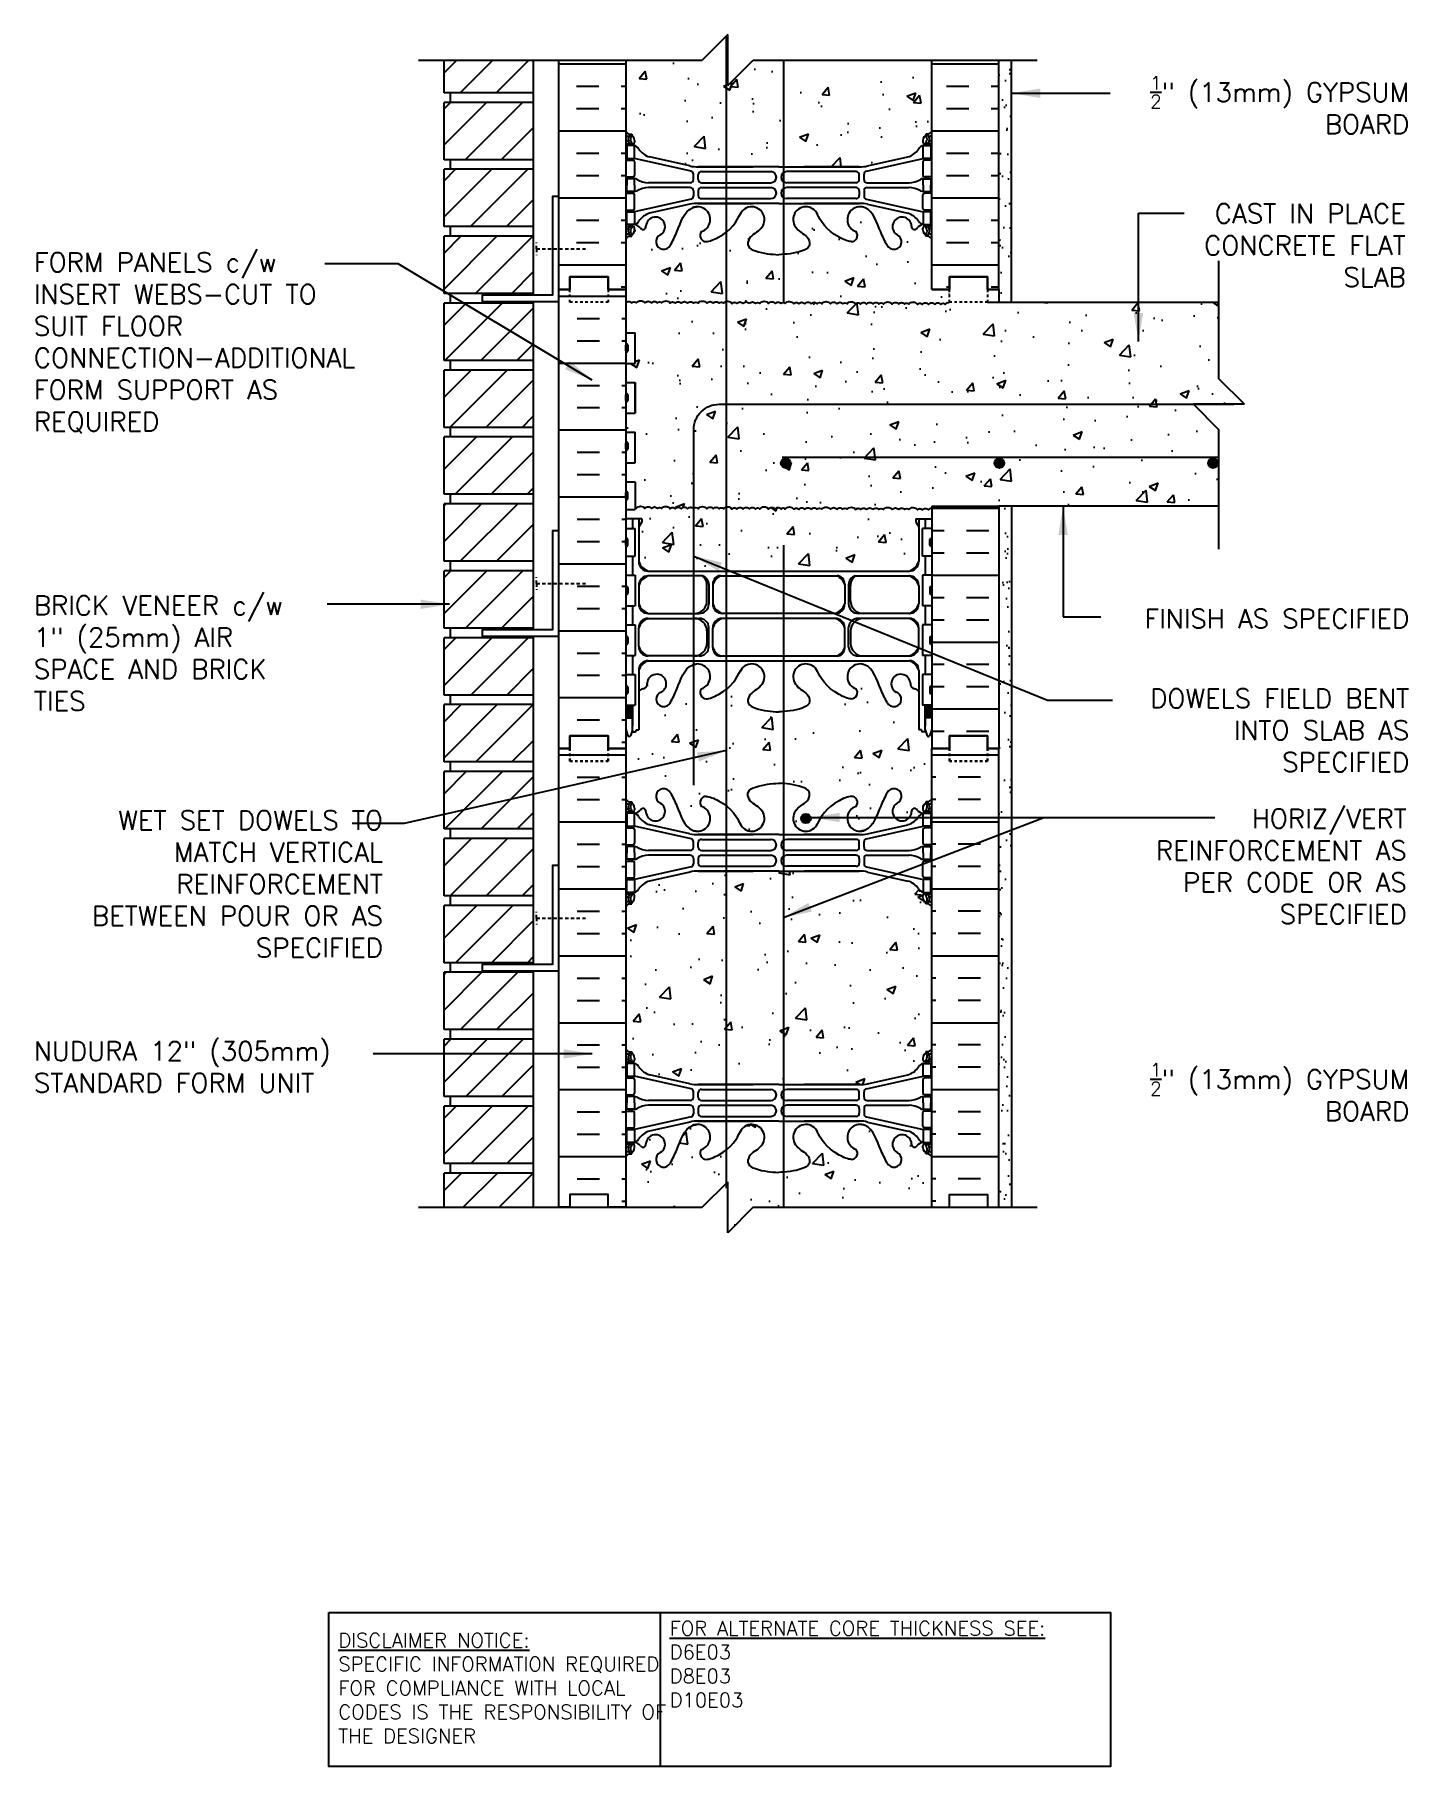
# Model space of a CAD drawing. Header units: inches. Extents: x 75 to 128.9, y 106.5 to 174.4.
import ezdxf

# ---------------------------------------------------------------- set-up
doc = ezdxf.new("R2010")
doc.units = ezdxf.units.IN
doc.header["$LTSCALE"] = 0.5
doc.header["$MEASUREMENT"] = 0
doc.linetypes.add('DASHED2', pattern=[0.375, 0.25, -0.125])
for name, color, linetype in [('HATCH', 12, 'Continuous'), ('line25', 2, 'Continuous'), ('LINE3', 3, 'Continuous'), ('LINE50', 5, 'Continuous'), ('LINE9', 9, 'Continuous'), ('TEXT', 4, 'Continuous'), ('Web_Edge', 9, 'Continuous')]:
    doc.layers.add(name, color=color, linetype=linetype)
doc.styles.add('DIM', font='romans.shx', dxfattribs={"width": 0.7})
doc.styles.add('ROMANS', font='romans.shx', dxfattribs={"height": 0.75})
doc.styles.get("Standard").update_dxf_attribs({"font": 'romans.shx', "height": 0.75})
doc.dimstyles.new('ext_12', dxfattribs={"dimscale": 12, "dimtxt": 0.09375, "dimasz": 0.09375, "dimexe": 0.09375, "dimexo": 0.0625, "dimgap": 0.0625, "dimtad": 1, "dimdec": 1, "dimzin": 3, "dimdsep": 46, "dimlunit": 4, "dimtxsty": 'DIM', "dimcen": 0.09, "dimdle": 0.09375, "dimclrt": 4, "dimadec": 0, "dimazin": 0, "dimtfac": 1, "dimtdec": 1, "dimtmove": 2, "dimatfit": 3, "dimfxl": 1, "dimfrac": 2, "dimtolj": 1, "dimtzin": 0, "dimarcsym": 0})

msp = doc.modelspace()

# ---------------------------------------------------------------- texts
at = {"layer": 'TEXT', "char_height": 0.75, "style": 'ROMANS'}
for s, insert, width, attachment_point in [('\\A1;{\\H0.7x;\\S1/2;}" (13mm) GYPSUM BOARD', (128.896, 171.64), 12.02995, 6), ('\\A1;{\\H1x;CAST IN PLACE CONCRETE FLAT SLAB}', (128.763, 166.134), 9.23436, 6), ('FORM PANELS c/w INSERT WEBS-CUT TO SUIT FLOOR CONNECTION-ADDITIONAL FORM SUPPORT AS REQUIRED', (74.969, 162.31), 13.80582, 4), ('BRICK VENEER c/w 1" (25mm) AIR SPACE AND BRICK TIES', (74.969, 150.136), 12.02995, 4), ('\\A1;FINISH AS SPECIFIED', (128.896, 151.491), 12.02995, 6), ('\\A1;DOWELS FIELD BENT INTO SLAB AS SPECIFIED ', (128.896, 147.112), 12.02995, 6), ('\\A1;HORIZ/VERT REINFORCEMENT AS PER CODE OR AS SPECIFIED', (128.8, 141.774), 12.02995, 6), ('WET SET DOWELS TO MATCH VERTICAL REINFORCEMENT BETWEEN POUR OR AS SPECIFIED', (88.657, 141.083), 13.70843, 6), ('NUDURA 12" (305mm) STANDARD FORM UNIT', (74.969, 133.905), 13.12643, 4), ('\\A1;{\\H0.7x;\\S1/2;}" (13mm) GYPSUM BOARD', (128.896, 132.921), 12.02995, 6)]:
    msp.add_mtext(s, dxfattribs=dict(at, insert=insert, width=width, attachment_point=attachment_point))
at = {"layer": 'TEXT', "char_height": 0.5625, "attachment_point": 4}
for s, insert, width in [('{\\LFOR ALTERNATE CORE THICKNESS SEE:\\P}D6E03\\PD8E03\\PD10E03', (99.899, 110.482), 23.33295), ('{\\LDISCLAIMER NOTICE:}\\PSPECIFIC INFORMATION REQUIRED FOR COMPLIANCE WITH LOCAL CODES IS THE RESPONSIBILITY OF THE DESIGNER', (86.907, 109.542), 14.00235)]:
    msp.add_mtext(s, dxfattribs=dict(at, insert=insert, width=width))

# ---------------------------------------------------------------- blocks, each defined once
blk = doc.blocks.new('12-inch Hinge Pin Web')
at = {"layer": 'Web_Edge'}
for p, q in [((349.823, 208.626), (349.901, 208.626)), ((349.969, 208.905), (350.059, 208.905)), ((350.059, 208.905), (350.059, 208.863)), ((350.169, 208.656), (350.169, 208.588)), ((361.477, 208.656), (361.477, 208.588)), ((361.677, 208.905), (361.587, 208.905)), ((361.587, 208.905), (361.587, 208.863)), ((361.823, 208.626), (361.746, 208.626)), ((349.823, 208.526), (350.107, 208.526)), ((349.823, 207.886), (350.107, 207.886)), ((349.969, 208.526), (349.969, 208.456)), ((349.969, 207.956), (349.969, 207.886)), ((350.059, 208.526), (350.059, 208.456)), ((350.059, 207.956), (350.059, 207.886)), ((352.382, 207.459), (350.164, 207.956)), ((352.339, 207.658), (350.758, 208.011)), ((359.265, 207.459), (361.482, 207.956)), ((359.308, 207.658), (360.889, 208.011)), ((361.823, 208.526), (361.54, 208.526)), ((361.823, 207.886), (361.54, 207.886)), ((361.587, 208.526), (361.587, 208.456)), ((361.587, 207.956), (361.587, 207.886)), ((361.677, 208.526), (361.677, 208.456)), ((361.677, 207.956), (361.677, 207.886)), ((349.823, 207.226), (350.107, 207.226)), ((349.969, 207.226), (349.969, 207.156)), ((350.059, 207.226), (350.059, 207.156)), ((350.169, 207.823), (350.169, 207.288)), ((352.48, 207.125), (352.48, 207.337)), ((352.666, 207.622), (354.823, 207.622)), ((355.823, 207.622), (352.666, 207.622)), ((352.667, 207.126), (352.667, 207.31)), ((352.792, 207.435), (355.511, 207.435)), ((355.823, 207.622), (358.981, 207.622)), ((358.855, 207.435), (356.135, 207.435)), ((358.981, 207.622), (356.823, 207.622)), ((358.98, 207.126), (358.98, 207.31)), ((359.167, 207.125), (359.167, 207.337)), ((361.477, 207.823), (361.477, 207.288)), ((361.823, 207.226), (361.54, 207.226)), ((361.587, 207.226), (361.587, 207.156)), ((361.677, 207.226), (361.677, 207.156)), ((349.823, 206.586), (350.107, 206.586)), ((349.969, 206.586), (349.969, 206.656)), ((350.059, 206.586), (350.059, 206.656)), ((350.169, 205.988), (350.169, 206.523)), ((352.355, 207), (350.717, 207)), ((352.355, 206.812), (350.717, 206.812)), ((352.48, 206.687), (352.48, 206.475)), ((352.667, 206.686), (352.667, 206.502)), ((352.792, 207.001), (355.511, 207.001)), ((352.792, 206.811), (355.511, 206.811)), ((358.855, 207.001), (356.135, 207.001)), ((358.855, 206.811), (356.135, 206.811)), ((358.98, 206.686), (358.98, 206.502)), ((359.167, 206.687), (359.167, 206.475)), ((359.292, 207), (360.93, 207)), ((359.292, 206.812), (360.93, 206.812)), ((361.477, 205.988), (361.477, 206.523)), ((361.823, 206.586), (361.54, 206.586)), ((361.587, 206.586), (361.587, 206.656)), ((361.677, 206.586), (361.677, 206.656)), ((349.823, 205.926), (350.107, 205.926)), ((349.969, 205.856), (349.969, 205.926)), ((350.059, 205.856), (350.059, 205.926)), ((352.382, 206.353), (350.164, 205.856)), ((352.339, 206.154), (350.758, 205.801)), ((352.666, 206.19), (354.823, 206.19)), ((355.823, 206.19), (352.666, 206.19)), ((352.792, 206.377), (355.511, 206.377)), ((355.823, 206.19), (358.981, 206.19)), ((358.855, 206.377), (356.135, 206.377)), ((358.981, 206.19), (356.823, 206.19)), ((359.265, 206.353), (361.482, 205.856)), ((359.308, 206.154), (360.889, 205.801)), ((361.823, 205.926), (361.54, 205.926)), ((361.587, 205.856), (361.587, 205.926)), ((361.677, 205.856), (361.677, 205.926)), ((349.823, 205.286), (350.107, 205.286)), ((349.823, 205.186), (349.901, 205.186)), ((349.969, 205.286), (349.969, 205.356)), ((350.059, 205.286), (350.059, 205.356)), ((350.169, 205.156), (350.169, 205.223)), ((361.477, 205.156), (361.477, 205.223)), ((361.823, 205.286), (361.54, 205.286)), ((361.587, 205.286), (361.587, 205.356)), ((361.677, 205.286), (361.677, 205.356)), ((361.823, 205.186), (361.746, 205.186)), ((349.969, 204.907), (350.059, 204.907)), ((350.059, 204.907), (350.059, 204.949)), ((361.587, 204.907), (361.587, 204.949)), ((361.677, 204.907), (361.587, 204.907)), ((349.969, 199.097), (350.059, 199.097)), ((350.059, 199.097), (350.059, 199.055)), ((361.677, 199.097), (361.587, 199.097)), ((361.587, 199.097), (361.587, 199.055)), ((349.823, 198.818), (349.901, 198.818)), ((349.823, 198.718), (350.107, 198.718)), ((349.969, 198.718), (349.969, 198.648)), ((350.059, 198.718), (350.059, 198.648)), ((350.169, 198.848), (350.169, 198.781)), ((361.477, 198.848), (361.477, 198.781)), ((361.823, 198.718), (361.54, 198.718)), ((361.587, 198.718), (361.587, 198.648)), ((361.677, 198.718), (361.677, 198.648)), ((361.823, 198.818), (361.746, 198.818)), ((349.823, 198.078), (350.107, 198.078)), ((349.969, 198.148), (349.969, 198.078)), ((350.059, 198.148), (350.059, 198.078)), ((352.382, 197.652), (350.164, 198.148)), ((350.169, 198.016), (350.169, 197.481)), ((352.339, 197.85), (350.758, 198.203)), ((352.666, 197.814), (354.823, 197.814)), ((355.823, 197.814), (352.666, 197.814)), ((355.823, 197.814), (358.981, 197.814)), ((358.981, 197.814), (356.823, 197.814)), ((359.265, 197.652), (361.482, 198.148)), ((359.308, 197.85), (360.889, 198.203)), ((361.477, 198.016), (361.477, 197.481)), ((361.823, 198.078), (361.54, 198.078)), ((361.587, 198.148), (361.587, 198.078)), ((361.677, 198.148), (361.677, 198.078)), ((349.823, 197.418), (350.107, 197.418)), ((349.969, 197.418), (349.969, 197.348)), ((350.059, 197.418), (350.059, 197.348)), ((352.355, 197.192), (350.717, 197.192)), ((352.355, 197.004), (350.717, 197.004)), ((352.48, 197.317), (352.48, 197.53)), ((352.667, 197.318), (352.667, 197.502)), ((352.792, 197.627), (355.511, 197.627)), ((352.792, 197.193), (355.511, 197.193)), ((352.792, 197.003), (355.511, 197.003)), ((358.855, 197.627), (356.135, 197.627)), ((358.855, 197.193), (356.135, 197.193)), ((358.855, 197.003), (356.135, 197.003)), ((358.98, 197.318), (358.98, 197.502)), ((359.167, 197.317), (359.167, 197.53)), ((359.292, 197.192), (360.93, 197.192)), ((359.292, 197.004), (360.93, 197.004)), ((361.823, 197.418), (361.54, 197.418)), ((361.587, 197.418), (361.587, 197.348)), ((361.677, 197.418), (361.677, 197.348)), ((349.823, 196.778), (350.107, 196.778)), ((349.969, 196.778), (349.969, 196.848)), ((350.059, 196.778), (350.059, 196.848)), ((352.382, 196.545), (350.164, 196.048)), ((350.169, 196.181), (350.169, 196.716)), ((352.339, 196.347), (350.758, 195.994)), ((352.48, 196.879), (352.48, 196.667)), ((352.666, 196.383), (354.823, 196.383)), ((355.823, 196.383), (352.666, 196.383)), ((352.667, 196.878), (352.667, 196.694)), ((352.792, 196.569), (355.511, 196.569)), ((355.823, 196.383), (358.981, 196.383)), ((358.855, 196.569), (356.135, 196.569)), ((358.981, 196.383), (356.823, 196.383)), ((358.98, 196.878), (358.98, 196.694)), ((359.167, 196.879), (359.167, 196.667)), ((359.265, 196.545), (361.482, 196.048)), ((359.308, 196.347), (360.889, 195.994)), ((361.477, 196.181), (361.477, 196.716)), ((361.823, 196.778), (361.54, 196.778)), ((361.587, 196.778), (361.587, 196.848)), ((361.677, 196.778), (361.677, 196.848)), ((349.823, 196.118), (350.107, 196.118)), ((349.969, 196.048), (349.969, 196.118)), ((350.059, 196.048), (350.059, 196.118)), ((361.823, 196.118), (361.54, 196.118)), ((361.587, 196.048), (361.587, 196.118)), ((361.677, 196.048), (361.677, 196.118)), ((349.823, 195.478), (350.107, 195.478)), ((349.823, 195.378), (349.901, 195.378)), ((349.969, 195.478), (349.969, 195.548)), ((349.969, 195.099), (350.059, 195.099)), ((350.059, 195.478), (350.059, 195.548)), ((350.059, 195.099), (350.059, 195.141)), ((350.169, 195.348), (350.169, 195.416)), ((361.477, 195.348), (361.477, 195.416)), ((361.823, 195.478), (361.54, 195.478)), ((361.587, 195.478), (361.587, 195.548)), ((361.587, 195.099), (361.587, 195.141)), ((361.677, 195.099), (361.587, 195.099)), ((361.677, 195.478), (361.677, 195.548)), ((361.823, 195.378), (361.746, 195.378))]:
    blk.add_line(p, q, dxfattribs=at)
for points in [[(349.864, 207.956), (350.164, 207.956), (350.164, 208.456), (349.864, 208.456)], [(361.782, 207.956), (361.482, 207.956), (361.482, 208.456), (361.782, 208.456)], [(349.864, 205.856), (350.164, 205.856), (350.164, 205.356), (349.864, 205.356)], [(361.782, 205.856), (361.482, 205.856), (361.482, 205.356), (361.782, 205.356)], [(349.864, 198.148), (350.164, 198.148), (350.164, 198.648), (349.864, 198.648)], [(361.782, 198.148), (361.482, 198.148), (361.482, 198.648), (361.782, 198.648)], [(349.864, 196.048), (350.164, 196.048), (350.164, 195.548), (349.864, 195.548)], [(361.782, 196.048), (361.482, 196.048), (361.482, 195.548), (361.782, 195.548)]]:
    blk.add_lwpolyline(points, close=True, dxfattribs=at)
for points in [[(350.164, 206.906), (350.164, 207.156), (349.864, 207.156), (349.864, 206.906)], [(350.164, 206.906), (350.164, 206.656), (349.864, 206.656), (349.864, 206.906)], [(361.482, 206.906), (361.482, 207.156), (361.782, 207.156), (361.782, 206.906)], [(361.482, 206.906), (361.482, 206.656), (361.782, 206.656), (361.782, 206.906)], [(350.164, 197.098), (350.164, 197.348), (349.864, 197.348), (349.864, 197.098)], [(350.164, 197.098), (350.164, 196.848), (349.864, 196.848), (349.864, 197.098)], [(361.482, 197.098), (361.482, 197.348), (361.782, 197.348), (361.782, 197.098)], [(361.482, 197.098), (361.482, 196.848), (361.782, 196.848), (361.782, 197.098)]]:
    blk.add_lwpolyline(points, dxfattribs=at)
for centre, radius, start, end in [((351.309, 209.126), 0.3, 27.59697, 243.94252), ((360.337, 209.126), 0.3, 296.05748, 152.40303), ((350.169, 209.363), 0.5, 226.21089, 250.52878), ((350.169, 209.363), 0.6, 234.78322, 245.07477), ((349.902, 208.646), 0.0196, 269.40316, 15.4901), ((350.163, 208.71), 0.25, 140.11451, 222.46087), ((349.907, 208.8), 0.021, 343.464, 63.99573), ((350.005, 208.841), 0.045, 321.448, 139.1879), ((350.012, 208.572), 0.045, 222.46087, 42.46087), ((349.919, 208.656), 0.25, 0, 70.52878), ((350.163, 208.71), 0.16, 140.00008, 222.46087), ((350.107, 208.588), 0.0625, 270, 0), ((350.127, 208.805), 0.352, 276.12908, 321.53314), ((350.504, 208.537), 0.113, 347.81557, 154.05694), ((350.989, 208.532), 0.375, 182.92371, 59.86753), ((352.636, 208.254), 0.5, 246.21387, 71.79367), ((352.982, 208.879), 0.242, 90, 218.23271), ((354.761, 208.254), 0.5, 204.81899, 44.18751), ((356.886, 208.254), 0.5, 135.81249, 335.18101), ((359.011, 208.254), 0.5, 108.20633, 293.78613), ((358.665, 208.879), 0.242, 321.76729, 90), ((360.657, 208.532), 0.375, 120.13247, 357.07629), ((361.143, 208.537), 0.113, 25.94306, 192.18443), ((361.52, 208.805), 0.352, 218.46686, 263.87092), ((361.727, 208.656), 0.25, 109.47122, 180), ((361.54, 208.588), 0.0625, 180, 270), ((361.635, 208.572), 0.045, 137.53913, 317.53913), ((361.641, 208.841), 0.045, 40.8121, 218.552), ((361.484, 208.71), 0.16, 317.53913, 39.99992), ((361.477, 209.363), 0.5, 289.47122, 313.78911), ((361.484, 208.71), 0.25, 317.53913, 39.88549), ((361.74, 208.8), 0.021, 116.00427, 196.536), ((361.745, 208.646), 0.0196, 164.5099, 270.59684), ((361.477, 209.363), 0.6, 294.92523, 305.21678), ((350.107, 207.823), 0.0625, 0, 90), ((350.042, 208.113), 0.364, 34.97751, 70.33874), ((350.965, 208.725), 0.743, 212.79192, 253.81071), ((360.682, 208.725), 0.743, 286.18929, 327.20808), ((361.605, 208.113), 0.364, 109.66126, 145.02249), ((361.54, 207.823), 0.0625, 90, 180), ((350.107, 207.288), 0.0625, 270, 0), ((352.666, 209.122), 1.5, 257.41348, 270), ((352.355, 207.337), 0.125, 0, 77.37673), ((352.792, 207.31), 0.125, 90, 180), ((355.511, 207.218), 0.217, 270, 90), ((356.135, 207.218), 0.217, 90, 270), ((358.855, 207.31), 0.125, 0, 90), ((358.981, 209.122), 1.5, 270, 282.58652), ((359.292, 207.337), 0.125, 102.62327, 180), ((361.54, 207.288), 0.0625, 180, 270), ((350.107, 206.523), 0.0625, 0, 90), ((350.16, 206.937), 0.219, 60.49375, 88.91995), ((350.16, 206.875), 0.219, 271.08005, 299.50625), ((350.806, 208.167), 1.17, 242.63655, 265.65045), ((350.806, 205.645), 1.17, 94.34955, 117.36345), ((352.355, 207.125), 0.125, 270, 0), ((352.355, 206.687), 0.125, 0, 90), ((352.792, 207.126), 0.125, 180, 270), ((352.792, 206.686), 0.125, 90, 180), ((355.511, 206.594), 0.217, 270, 90), ((356.135, 206.594), 0.217, 90, 270), ((358.855, 207.126), 0.125, 270, 360), ((358.855, 206.686), 0.125, 0, 90), ((359.292, 207.125), 0.125, 180, 270), ((359.292, 206.687), 0.125, 90, 180), ((360.841, 208.167), 1.17, 274.34955, 297.36345), ((360.841, 205.645), 1.17, 62.63655, 85.65045), ((361.487, 206.937), 0.219, 91.08005, 119.50625), ((361.487, 206.875), 0.219, 240.49375, 268.91995), ((361.54, 206.523), 0.0625, 90, 180), ((350.107, 205.988), 0.0625, 270, 0), ((352.666, 204.69), 1.5, 90, 102.58652), ((352.355, 206.475), 0.125, 282.62327, 0), ((352.792, 206.502), 0.125, 180, 270), ((358.855, 206.502), 0.125, 270, 0), ((358.981, 204.69), 1.5, 77.41348, 90), ((359.292, 206.475), 0.125, 180, 257.37673), ((361.54, 205.988), 0.0625, 180, 270), ((349.902, 205.166), 0.0196, 344.5099, 90.59684), ((350.163, 205.101), 0.25, 137.53913, 219.88549), ((350.012, 205.24), 0.045, 317.53913, 137.53913), ((350.163, 205.101), 0.16, 137.53913, 219.99992), ((349.919, 205.156), 0.25, 289.47122, 360), ((350.107, 205.223), 0.0625, 360, 90), ((350.042, 205.699), 0.364, 289.66126, 325.02249), ((350.965, 205.087), 0.743, 106.18929, 147.20808), ((360.682, 205.087), 0.743, 32.79192, 73.81071), ((361.605, 205.699), 0.364, 214.97751, 250.33874), ((361.54, 205.223), 0.0625, 90, 180), ((361.727, 205.156), 0.25, 180, 250.52878), ((361.635, 205.24), 0.045, 42.46087, 222.46087), ((361.484, 205.101), 0.16, 320.00008, 42.46087), ((361.484, 205.101), 0.25, 320.11451, 42.46087), ((361.745, 205.166), 0.0196, 89.40316, 195.4901), ((350.169, 204.449), 0.6, 114.92523, 125.21678), ((350.169, 204.449), 0.5, 109.47122, 133.78911), ((349.907, 205.012), 0.021, 296.00427, 16.536), ((350.005, 204.97), 0.045, 220.8121, 38.552), ((361.641, 204.97), 0.045, 141.448, 319.1879), ((361.477, 204.449), 0.5, 46.21089, 70.52878), ((361.74, 205.012), 0.021, 163.464, 243.99573), ((361.477, 204.449), 0.6, 54.78322, 65.07477), ((350.169, 199.555), 0.5, 226.21089, 250.52878), ((350.169, 199.555), 0.6, 234.78322, 245.07477), ((350.163, 198.903), 0.25, 140.11451, 222.46087), ((350.005, 199.034), 0.045, 321.448, 139.1879), ((349.919, 198.848), 0.25, 0, 70.52878), ((361.727, 198.848), 0.25, 109.47122, 180), ((361.641, 199.034), 0.045, 40.8121, 218.552), ((361.477, 199.555), 0.5, 289.47122, 313.78911), ((361.484, 198.903), 0.25, 317.53913, 39.88549), ((361.477, 199.555), 0.6, 294.92523, 305.21678), ((349.902, 198.838), 0.0196, 269.40316, 15.4901), ((349.907, 198.992), 0.021, 343.464, 63.99573), ((350.012, 198.764), 0.045, 222.46087, 42.46087), ((350.163, 198.903), 0.16, 140.00008, 222.46087), ((350.107, 198.781), 0.0625, 270, 0), ((350.042, 198.306), 0.364, 34.97751, 70.33874), ((350.965, 198.917), 0.743, 212.79192, 253.81071), ((360.682, 198.917), 0.743, 286.18929, 327.20808), ((361.605, 198.306), 0.364, 109.66126, 145.02249), ((361.54, 198.781), 0.0625, 180, 270), ((361.635, 198.764), 0.045, 137.53913, 317.53913), ((361.484, 198.903), 0.16, 317.53913, 39.99992), ((361.74, 198.992), 0.021, 116.00427, 196.536), ((361.745, 198.838), 0.0196, 164.5099, 270.59684), ((350.107, 198.016), 0.0625, 0, 90), ((352.666, 199.314), 1.5, 257.41348, 270), ((358.981, 199.314), 1.5, 270, 282.58652), ((361.54, 198.016), 0.0625, 90, 180), ((350.107, 197.481), 0.0625, 270, 0), ((350.16, 197.13), 0.219, 60.49375, 88.91995), ((350.806, 198.359), 1.17, 242.63655, 265.65045), ((350.806, 195.837), 1.17, 94.34955, 117.36345), ((352.355, 197.317), 0.125, 270, 0), ((352.355, 196.879), 0.125, 0, 90), ((352.355, 197.53), 0.125, 0, 77.37673), ((352.792, 197.502), 0.125, 90, 180), ((352.792, 197.318), 0.125, 180, 270), ((352.792, 196.878), 0.125, 90, 180), ((355.511, 197.41), 0.217, 270, 90), ((355.511, 196.786), 0.217, 270, 90), ((356.135, 197.41), 0.217, 90, 270), ((356.135, 196.786), 0.217, 90, 270), ((358.855, 197.502), 0.125, 0, 90), ((358.855, 197.318), 0.125, 270, 360), ((358.855, 196.878), 0.125, 0, 90), ((359.292, 197.53), 0.125, 102.62327, 180), ((359.292, 197.317), 0.125, 180, 270), ((359.292, 196.879), 0.125, 90, 180), ((360.841, 198.359), 1.17, 274.34955, 297.36345), ((360.841, 195.837), 1.17, 62.63655, 85.65045), ((361.487, 197.13), 0.219, 91.08005, 119.50625), ((361.54, 197.481), 0.0625, 180, 270), ((350.107, 196.716), 0.0625, 0, 90), ((350.16, 197.067), 0.219, 271.08005, 299.50625), ((352.666, 194.883), 1.5, 90, 102.58652), ((352.355, 196.667), 0.125, 282.62327, 0), ((352.792, 196.694), 0.125, 180, 270), ((358.855, 196.694), 0.125, 270, 0), ((358.981, 194.883), 1.5, 77.41348, 90), ((359.292, 196.667), 0.125, 180, 257.37673), ((361.487, 197.067), 0.219, 240.49375, 268.91995), ((361.54, 196.716), 0.0625, 90, 180), ((350.107, 196.181), 0.0625, 270, 0), ((350.042, 195.891), 0.364, 289.66126, 325.02249), ((350.965, 195.28), 0.743, 106.18929, 147.20808), ((350.989, 195.472), 0.375, 300.13247, 177.07629), ((352.636, 195.75), 0.5, 288.20633, 113.78613), ((354.761, 195.75), 0.5, 315.81249, 155.18101), ((356.886, 195.75), 0.5, 24.81899, 224.18751), ((359.011, 195.75), 0.5, 66.21387, 251.79367), ((360.657, 195.472), 0.375, 2.92371, 239.86753), ((360.682, 195.28), 0.743, 32.79192, 73.81071), ((361.605, 195.891), 0.364, 214.97751, 250.33874), ((361.54, 196.181), 0.0625, 180, 270), ((350.169, 194.641), 0.6, 114.92523, 125.21678), ((350.169, 194.641), 0.5, 109.47122, 133.78911), ((349.902, 195.359), 0.0196, 344.5099, 90.59684), ((350.163, 195.294), 0.25, 137.53913, 219.88549), ((349.907, 195.204), 0.021, 296.00427, 16.536), ((350.005, 195.163), 0.045, 220.8121, 38.552), ((350.012, 195.432), 0.045, 317.53913, 137.53913), ((350.163, 195.294), 0.16, 137.53913, 219.99992), ((349.919, 195.348), 0.25, 289.47122, 360), ((350.107, 195.416), 0.0625, 360, 90), ((350.127, 195.199), 0.352, 38.46686, 83.87092), ((350.504, 195.467), 0.113, 205.94306, 12.18443), ((351.309, 194.878), 0.3, 116.05748, 332.40303), ((352.982, 195.125), 0.242, 141.76729, 270), ((358.665, 195.125), 0.242, 270, 38.23271), ((360.337, 194.878), 0.3, 207.59697, 63.94252), ((361.143, 195.467), 0.113, 167.81557, 334.05694), ((361.52, 195.199), 0.352, 96.12908, 141.53314), ((361.54, 195.416), 0.0625, 90, 180), ((361.727, 195.348), 0.25, 180, 250.52878), ((361.635, 195.432), 0.045, 42.46087, 222.46087), ((361.641, 195.163), 0.045, 141.448, 319.1879), ((361.484, 195.294), 0.16, 320.00008, 42.46087), ((361.477, 194.641), 0.5, 46.21089, 70.52878), ((361.484, 195.294), 0.25, 320.11451, 42.46087), ((361.74, 195.204), 0.021, 163.464, 243.99573), ((361.745, 195.359), 0.0196, 89.40316, 195.4901), ((361.477, 194.641), 0.6, 54.78322, 65.07477)]:
    blk.add_arc(centre, radius, start, end, dxfattribs=at)
for points, knots in [([(351.575, 209.265), (351.661, 209.098), (351.914, 208.608), (352.128, 207.859), (352.538, 207.764), (352.595, 207.756)], [0, 0, 0, 0, 0.579211, 1.703896, 1.875321, 1.875321, 1.875321, 1.875321]), ([(355.119, 208.603), (355.012, 208.766), (354.652, 208.856), (354.575, 209.352), (355.123, 209.588), (355.527, 209.616), (355.823, 209.637)], [0.229407, 0.229407, 0.229407, 0.229407, 0.844432, 1.128849, 1.464331, 2.389004, 2.389004, 2.389004, 2.389004]), ([(356.527, 208.603), (356.635, 208.766), (356.995, 208.856), (357.072, 209.352), (356.524, 209.588), (356.12, 209.616), (355.823, 209.637)], [0.229407, 0.229407, 0.229407, 0.229407, 0.844432, 1.128849, 1.464331, 2.389004, 2.389004, 2.389004, 2.389004]), ([(360.072, 209.265), (359.986, 209.098), (359.733, 208.608), (359.519, 207.859), (359.109, 207.764), (359.052, 207.756)], [0, 0, 0, 0, 0.579211, 1.703896, 1.875321, 1.875321, 1.875321, 1.875321]), ([(352.982, 209.121), (353.103, 209.123), (353.937, 208.766), (354.176, 208.309), (354.317, 208.026)], [0.038125, 0.038125, 0.038125, 0.038125, 0.320663, 1.258119, 1.258119, 1.258119, 1.258119]), ([(358.665, 209.121), (358.544, 209.123), (357.71, 208.766), (357.471, 208.309), (357.33, 208.026)], [0.038125, 0.038125, 0.038125, 0.038125, 0.320663, 1.258119, 1.258119, 1.258119, 1.258119]), ([(351.575, 194.739), (351.661, 194.906), (351.914, 195.396), (352.128, 196.145), (352.538, 196.24), (352.595, 196.248)], [0, 0, 0, 0, 0.579211, 1.703896, 1.875321, 1.875321, 1.875321, 1.875321]), ([(352.982, 194.883), (353.103, 194.881), (353.937, 195.239), (354.176, 195.695), (354.317, 195.979)], [0.038125, 0.038125, 0.038125, 0.038125, 0.320663, 1.258119, 1.258119, 1.258119, 1.258119]), ([(358.665, 194.883), (358.544, 194.881), (357.71, 195.239), (357.471, 195.695), (357.33, 195.979)], [0.038125, 0.038125, 0.038125, 0.038125, 0.320663, 1.258119, 1.258119, 1.258119, 1.258119]), ([(360.072, 194.739), (359.986, 194.906), (359.733, 195.396), (359.519, 196.145), (359.109, 196.24), (359.052, 196.248)], [0, 0, 0, 0, 0.579211, 1.703896, 1.875321, 1.875321, 1.875321, 1.875321]), ([(355.119, 195.401), (355.012, 195.238), (354.652, 195.148), (354.575, 194.652), (355.123, 194.416), (355.527, 194.388), (355.823, 194.367)], [0.229407, 0.229407, 0.229407, 0.229407, 0.844432, 1.128849, 1.464331, 2.389004, 2.389004, 2.389004, 2.389004]), ([(356.527, 195.401), (356.635, 195.238), (356.995, 195.148), (357.072, 194.652), (356.524, 194.416), (356.12, 194.388), (355.823, 194.367)], [0.229407, 0.229407, 0.229407, 0.229407, 0.844432, 1.128849, 1.464331, 2.389004, 2.389004, 2.389004, 2.389004])]:
    blk.add_open_spline(points, degree=3, knots=knots, dxfattribs=at)
for points in [[(352.667, 207.131), (352.667, 207.305)], [(358.98, 207.131), (358.98, 207.305)], [(352.667, 206.681), (352.667, 206.507)], [(358.98, 206.681), (358.98, 206.507)], [(352.667, 197.323), (352.667, 197.497)], [(358.98, 197.323), (358.98, 197.497)], [(352.667, 196.873), (352.667, 196.699)], [(358.98, 196.873), (358.98, 196.699)]]:
    blk.add_open_spline(points, degree=1, dxfattribs=at)

# ---------------------------------------------------------------- hatches: boundary and pattern name
at = {"layer": 'HATCH'}
h = msp.add_hatch(dxfattribs=at)
h.set_pattern_fill('AR-CONC', color=256, scale=0.5)
h.paths.add_polyline_path([(110.178, 173.401), (103.178, 173.401), (102.178, 172.401), (102.178, 174.401), (101.178, 173.401), (98.178, 173.401), (98.178, 170.593, 0.088416), (98.324, 170.496), (98.414, 170.496), (98.414, 170.454, -0.249069), (98.524, 170.247), (98.524, 170.18, -0.414214), (98.462, 170.117), (98.414, 170.117), (98.414, 170.047), (98.519, 170.047, -0.155529), (98.695, 169.913, 0.180914), (99.113, 169.602), (100.693, 169.249, 0.054974), (101.02, 169.213), (104.178, 169.213), (107.336, 169.213, 0.054974), (107.663, 169.249), (109.244, 169.602, 0.180914), (109.661, 169.913, -0.155529), (109.837, 170.047), (109.942, 170.047), (109.942, 170.117), (109.895, 170.117, -0.414214), (109.832, 170.18), (109.832, 170.247, -0.249069), (109.942, 170.454), (109.942, 170.496), (110.032, 170.496, 0.088416), (110.178, 170.593)])
edge = h.paths.add_edge_path()
edge.add_arc((109.832, 166.04), 0.5, 46.21089, 66.42182)
edge.add_line((110.032, 166.498), (109.942, 166.498))
edge.add_line((109.942, 166.498), (109.942, 166.54))
edge.add_arc((110.082, 166.747), 0.25, 180, 235.9442, ccw=False)
edge.add_line((109.832, 166.747), (109.832, 166.815))
edge.add_arc((109.895, 166.815), 0.0625, 90, 180, ccw=False)
edge.add_line((109.895, 166.877), (109.942, 166.877))
edge.add_line((109.942, 166.877), (109.942, 166.947))
edge.add_line((109.942, 166.947), (109.837, 166.947))
edge.add_arc((109.875, 166.598), 0.352, 96.12908, 141.53314)
edge.add_arc((109.497, 166.866), 0.113, 167.81557, 334.05694, ccw=False)
edge.add_arc((109.012, 166.871), 0.375, 2.92371, 239.86753)
edge.add_arc((108.692, 166.277), 0.3, -152.40303, 63.94252, ccw=False)
edge.add_spline(control_points=[(108.426, 166.138), (108.36, 166.267), (108.293, 166.396), (108.23, 166.535)], knot_values=[0, 0, 0, 0, 0.447744, 0.447744, 0.447744, 0.447744], degree=3, periodic=0)
edge.add_spline(control_points=[(108.23, 166.535), (108.211, 166.576), (108.133, 166.754), (108.061, 166.953), (107.997, 167.095)], knot_values=[0.447744, 0.447744, 0.447744, 0.447744, 0.579211, 1.009728, 1.009728, 1.009728, 1.009728], degree=3, periodic=0)
edge.add_spline(control_points=[(107.997, 167.095), (107.981, 167.13), (107.965, 167.164), (107.948, 167.198)], knot_values=[1.009728, 1.009728, 1.009728, 1.009728, 1.116334, 1.116334, 1.116334, 1.116334], degree=3, periodic=0)
edge.add_spline(control_points=[(107.948, 167.198), (107.934, 167.225), (107.92, 167.251), (107.905, 167.277)], knot_values=[1.116334, 1.116334, 1.116334, 1.116334, 1.201719, 1.201719, 1.201719, 1.201719], degree=3, periodic=0)
edge.add_spline(control_points=[(107.905, 167.277), (107.891, 167.301), (107.877, 167.324), (107.862, 167.347)], knot_values=[1.201719, 1.201719, 1.201719, 1.201719, 1.282554, 1.282554, 1.282554, 1.282554], degree=3, periodic=0)
edge.add_spline(control_points=[(107.862, 167.347), (107.851, 167.362), (107.84, 167.378), (107.829, 167.393)], knot_values=[1.282554, 1.282554, 1.282554, 1.282554, 1.339568, 1.339568, 1.339568, 1.339568], degree=3, periodic=0)
edge.add_spline(control_points=[(107.829, 167.393), (107.819, 167.407), (107.808, 167.421), (107.796, 167.434)], knot_values=[1.339568, 1.339568, 1.339568, 1.339568, 1.393854, 1.393854, 1.393854, 1.393854], degree=3, periodic=0)
edge.add_spline(control_points=[(107.796, 167.434), (107.784, 167.448), (107.772, 167.462), (107.759, 167.475)], knot_values=[1.393854, 1.393854, 1.393854, 1.393854, 1.451471, 1.451471, 1.451471, 1.451471], degree=3, periodic=0)
edge.add_spline(control_points=[(107.759, 167.475), (107.747, 167.487), (107.735, 167.499), (107.723, 167.51)], knot_values=[1.451471, 1.451471, 1.451471, 1.451471, 1.505342, 1.505342, 1.505342, 1.505342], degree=3, periodic=0)
edge.add_spline(control_points=[(107.723, 167.51), (107.709, 167.522), (107.695, 167.533), (107.681, 167.543)], knot_values=[1.505342, 1.505342, 1.505342, 1.505342, 1.563384, 1.563384, 1.563384, 1.563384], degree=3, periodic=0)
edge.add_spline(control_points=[(107.681, 167.543), (107.667, 167.553), (107.654, 167.562), (107.639, 167.571)], knot_values=[1.563384, 1.563384, 1.563384, 1.563384, 1.616944, 1.616944, 1.616944, 1.616944], degree=3, periodic=0)
edge.add_spline(control_points=[(107.639, 167.571), (107.628, 167.577), (107.616, 167.584), (107.604, 167.59)], knot_values=[1.616944, 1.616944, 1.616944, 1.616944, 1.660465, 1.660465, 1.660465, 1.660465], degree=3, periodic=0)
edge.add_spline(control_points=[(107.604, 167.59), (107.593, 167.595), (107.582, 167.6), (107.571, 167.605)], knot_values=[1.660465, 1.660465, 1.660465, 1.660465, 1.69951, 1.69951, 1.69951, 1.69951], degree=3, periodic=0)
edge.add_spline(control_points=[(107.571, 167.605), (107.57, 167.605), (107.569, 167.606), (107.567, 167.606)], knot_values=[1.69951, 1.69951, 1.69951, 1.69951, 1.703896, 1.703896, 1.703896, 1.703896], degree=3, periodic=0)
edge.add_spline(control_points=[(107.567, 167.606), (107.558, 167.61), (107.548, 167.614), (107.537, 167.617)], knot_values=[1.703896, 1.703896, 1.703896, 1.703896, 1.737704, 1.737704, 1.737704, 1.737704], degree=3, periodic=0)
edge.add_spline(control_points=[(107.537, 167.617), (107.525, 167.622), (107.512, 167.625), (107.498, 167.629)], knot_values=[1.737704, 1.737704, 1.737704, 1.737704, 1.78039, 1.78039, 1.78039, 1.78039], degree=3, periodic=0)
edge.add_spline(control_points=[(107.498, 167.629), (107.485, 167.632), (107.471, 167.636), (107.456, 167.639)], knot_values=[1.78039, 1.78039, 1.78039, 1.78039, 1.824512, 1.824512, 1.824512, 1.824512], degree=3, periodic=0)
edge.add_spline(control_points=[(107.456, 167.639), (107.44, 167.642), (107.423, 167.645), (107.407, 167.647)], knot_values=[1.824512, 1.824512, 1.824512, 1.824512, 1.875321, 1.875321, 1.875321, 1.875321], degree=3, periodic=0)
edge.add_arc((107.366, 167.149), 0.5, 85.29258, 251.79367)
edge.add_arc((107.019, 166.524), 0.242, -90, 38.23271, ccw=False)
edge.add_spline(control_points=[(107.019, 166.282), (107.011, 166.282), (107.003, 166.282), (106.994, 166.283)], knot_values=[0.038125, 0.038125, 0.038125, 0.038125, 0.057029, 0.057029, 0.057029, 0.057029], degree=3, periodic=0)
edge.add_spline(control_points=[(106.968, 166.286), (106.977, 166.284), (106.986, 166.283), (106.994, 166.283)], knot_values=[0.057029, 0.057029, 0.057029, 0.057029, 0.075602, 0.075602, 0.075602, 0.075602], degree=3, periodic=0)
edge.add_spline(control_points=[(106.939, 166.29), (106.949, 166.289), (106.958, 166.287), (106.968, 166.286)], knot_values=[0.075602, 0.075602, 0.075602, 0.075602, 0.094836, 0.094836, 0.094836, 0.094836], degree=3, periodic=0)
edge.add_spline(control_points=[(106.939, 166.29), (106.929, 166.292), (106.918, 166.295), (106.908, 166.297)], knot_values=[0.094836, 0.094836, 0.094836, 0.094836, 0.114375, 0.114375, 0.114375, 0.114375], degree=3, periodic=0)
edge.add_spline(control_points=[(106.908, 166.297), (106.888, 166.302), (106.867, 166.309), (106.846, 166.316)], knot_values=[0.114375, 0.114375, 0.114375, 0.114375, 0.151527, 0.151527, 0.151527, 0.151527], degree=3, periodic=0)
edge.add_spline(control_points=[(106.846, 166.316), (106.823, 166.323), (106.8, 166.331), (106.777, 166.34)], knot_values=[0.151527, 0.151527, 0.151527, 0.151527, 0.190624, 0.190624, 0.190624, 0.190624], degree=3, periodic=0)
edge.add_spline(control_points=[(106.777, 166.34), (106.732, 166.358), (106.687, 166.378), (106.642, 166.4)], knot_values=[0.190624, 0.190624, 0.190624, 0.190624, 0.264926, 0.264926, 0.264926, 0.264926], degree=3, periodic=0)
edge.add_spline(control_points=[(106.642, 166.4), (106.609, 166.416), (106.566, 166.439), (106.525, 166.462), (106.515, 166.467)], knot_values=[0.264926, 0.264926, 0.264926, 0.264926, 0.320663, 0.337943, 0.337943, 0.337943, 0.337943], degree=3, periodic=0)
edge.add_spline(control_points=[(106.515, 166.467), (106.471, 166.492), (106.43, 166.517), (106.391, 166.542)], knot_values=[0.337943, 0.337943, 0.337943, 0.337943, 0.416131, 0.416131, 0.416131, 0.416131], degree=3, periodic=0)
edge.add_spline(control_points=[(106.391, 166.542), (106.355, 166.565), (106.321, 166.589), (106.289, 166.613)], knot_values=[0.416131, 0.416131, 0.416131, 0.416131, 0.48854, 0.48854, 0.48854, 0.48854], degree=3, periodic=0)
edge.add_spline(control_points=[(106.289, 166.613), (106.254, 166.639), (106.221, 166.665), (106.189, 166.692)], knot_values=[0.48854, 0.48854, 0.48854, 0.48854, 0.567328, 0.567328, 0.567328, 0.567328], degree=3, periodic=0)
edge.add_spline(control_points=[(106.189, 166.692), (106.161, 166.716), (106.134, 166.74), (106.108, 166.764)], knot_values=[0.567328, 0.567328, 0.567328, 0.567328, 0.639328, 0.639328, 0.639328, 0.639328], degree=3, periodic=0)
edge.add_spline(control_points=[(106.108, 166.764), (106.08, 166.791), (106.054, 166.818), (106.029, 166.845)], knot_values=[0.639328, 0.639328, 0.639328, 0.639328, 0.718521, 0.718521, 0.718521, 0.718521], degree=3, periodic=0)
edge.add_spline(control_points=[(106.029, 166.845), (106.007, 166.87), (105.986, 166.894), (105.966, 166.918)], knot_values=[0.718521, 0.718521, 0.718521, 0.718521, 0.789856, 0.789856, 0.789856, 0.789856], degree=3, periodic=0)
edge.add_spline(control_points=[(105.966, 166.918), (105.944, 166.945), (105.923, 166.973), (105.904, 167)], knot_values=[0.789856, 0.789856, 0.789856, 0.789856, 0.869703, 0.869703, 0.869703, 0.869703], degree=3, periodic=0)
edge.add_spline(control_points=[(105.904, 167), (105.849, 167.076), (105.803, 167.152), (105.763, 167.226)], knot_values=[0.869703, 0.869703, 0.869703, 0.869703, 1.0964, 1.0964, 1.0964, 1.0964], degree=3, periodic=0)
edge.add_spline(control_points=[(105.763, 167.226), (105.738, 167.271), (105.716, 167.316), (105.694, 167.359)], knot_values=[1.0964, 1.0964, 1.0964, 1.0964, 1.237398, 1.237398, 1.237398, 1.237398], degree=3, periodic=0)
edge.add_spline(control_points=[(105.694, 167.359), (105.691, 167.365), (105.688, 167.371), (105.685, 167.378)], knot_values=[1.237398, 1.237398, 1.237398, 1.237398, 1.258119, 1.258119, 1.258119, 1.258119], degree=3, periodic=0)
edge.add_arc((105.241, 167.149), 0.5, 28.0183, 224.18751)
edge.add_spline(control_points=[(104.882, 166.8), (104.99, 166.637), (105.35, 166.547), (105.426, 166.051), (104.878, 165.815), (104.474, 165.787), (104.178, 165.766)], knot_values=[0.229407, 0.229407, 0.229407, 0.229407, 0.844432, 1.128849, 1.464331, 2.389004, 2.389004, 2.389004, 2.389004], degree=3, periodic=0)
edge.add_spline(control_points=[(104.178, 165.766), (103.882, 165.787), (103.478, 165.815), (102.93, 166.051), (103.007, 166.547), (103.367, 166.637), (103.474, 166.8)], knot_values=[0.229407, 0.229407, 0.229407, 0.229407, 1.15408, 1.489562, 1.773979, 2.389004, 2.389004, 2.389004, 2.389004], degree=3, periodic=0)
edge.add_arc((103.116, 167.149), 0.5, 315.81249, 511.9817)
edge.add_spline(control_points=[(102.671, 167.378), (102.668, 167.371), (102.665, 167.365), (102.662, 167.359)], knot_values=[1.237398, 1.237398, 1.237398, 1.237398, 1.258119, 1.258119, 1.258119, 1.258119], degree=3, periodic=0)
edge.add_spline(control_points=[(102.662, 167.359), (102.64, 167.316), (102.618, 167.271), (102.593, 167.226)], knot_values=[1.0964, 1.0964, 1.0964, 1.0964, 1.237398, 1.237398, 1.237398, 1.237398], degree=3, periodic=0)
edge.add_spline(control_points=[(102.593, 167.226), (102.553, 167.152), (102.508, 167.076), (102.452, 167)], knot_values=[0.869703, 0.869703, 0.869703, 0.869703, 1.0964, 1.0964, 1.0964, 1.0964], degree=3, periodic=0)
edge.add_spline(control_points=[(102.452, 167), (102.433, 166.973), (102.412, 166.945), (102.39, 166.918)], knot_values=[0.789856, 0.789856, 0.789856, 0.789856, 0.869703, 0.869703, 0.869703, 0.869703], degree=3, periodic=0)
edge.add_spline(control_points=[(102.39, 166.918), (102.37, 166.894), (102.349, 166.87), (102.327, 166.845)], knot_values=[0.718521, 0.718521, 0.718521, 0.718521, 0.789856, 0.789856, 0.789856, 0.789856], degree=3, periodic=0)
edge.add_spline(control_points=[(102.327, 166.845), (102.302, 166.818), (102.276, 166.791), (102.248, 166.764)], knot_values=[0.639328, 0.639328, 0.639328, 0.639328, 0.718521, 0.718521, 0.718521, 0.718521], degree=3, periodic=0)
edge.add_spline(control_points=[(102.248, 166.764), (102.222, 166.74), (102.195, 166.716), (102.167, 166.692)], knot_values=[0.567328, 0.567328, 0.567328, 0.567328, 0.639328, 0.639328, 0.639328, 0.639328], degree=3, periodic=0)
edge.add_spline(control_points=[(102.167, 166.692), (102.136, 166.665), (102.103, 166.639), (102.067, 166.613)], knot_values=[0.48854, 0.48854, 0.48854, 0.48854, 0.567328, 0.567328, 0.567328, 0.567328], degree=3, periodic=0)
edge.add_spline(control_points=[(102.067, 166.613), (102.035, 166.589), (102.001, 166.565), (101.965, 166.542)], knot_values=[0.416131, 0.416131, 0.416131, 0.416131, 0.48854, 0.48854, 0.48854, 0.48854], degree=3, periodic=0)
edge.add_spline(control_points=[(101.965, 166.542), (101.926, 166.517), (101.885, 166.492), (101.841, 166.467)], knot_values=[0.337944, 0.337944, 0.337944, 0.337944, 0.416131, 0.416131, 0.416131, 0.416131], degree=3, periodic=0)
edge.add_spline(control_points=[(101.841, 166.467), (101.832, 166.462), (101.791, 166.439), (101.747, 166.416), (101.714, 166.4)], knot_values=[0.264926, 0.264926, 0.264926, 0.264926, 0.282208, 0.337944, 0.337944, 0.337944, 0.337944], degree=3, periodic=0)
edge.add_spline(control_points=[(101.714, 166.4), (101.669, 166.378), (101.624, 166.358), (101.579, 166.34)], knot_values=[0.190624, 0.190624, 0.190624, 0.190624, 0.264926, 0.264926, 0.264926, 0.264926], degree=3, periodic=0)
edge.add_spline(control_points=[(101.579, 166.34), (101.556, 166.331), (101.533, 166.323), (101.511, 166.316)], knot_values=[0.151527, 0.151527, 0.151527, 0.151527, 0.190624, 0.190624, 0.190624, 0.190624], degree=3, periodic=0)
edge.add_spline(control_points=[(101.511, 166.316), (101.489, 166.309), (101.469, 166.302), (101.449, 166.297)], knot_values=[0.114375, 0.114375, 0.114375, 0.114375, 0.151527, 0.151527, 0.151527, 0.151527], degree=3, periodic=0)
edge.add_spline(control_points=[(101.449, 166.297), (101.438, 166.295), (101.428, 166.292), (101.418, 166.29)], knot_values=[0.094836, 0.094836, 0.094836, 0.094836, 0.114375, 0.114375, 0.114375, 0.114375], degree=3, periodic=0)
edge.add_spline(control_points=[(101.418, 166.29), (101.408, 166.289), (101.398, 166.287), (101.389, 166.286)], knot_values=[0.075602, 0.075602, 0.075602, 0.075602, 0.094836, 0.094836, 0.094836, 0.094836], degree=3, periodic=0)
edge.add_spline(control_points=[(101.389, 166.286), (101.38, 166.284), (101.371, 166.283), (101.362, 166.283)], knot_values=[0.057027, 0.057027, 0.057027, 0.057027, 0.075602, 0.075602, 0.075602, 0.075602], degree=3, periodic=0)
edge.add_spline(control_points=[(101.362, 166.283), (101.353, 166.282), (101.345, 166.282), (101.337, 166.282)], knot_values=[0.038125, 0.038125, 0.038125, 0.038125, 0.057027, 0.057027, 0.057027, 0.057027], degree=3, periodic=0)
edge.add_arc((101.337, 166.524), 0.242, 141.76729, 272.82834, ccw=False)
edge.add_arc((100.991, 167.149), 0.5, 288.20633, 454.70742)
edge.add_spline(control_points=[(100.95, 167.647), (100.933, 167.645), (100.916, 167.642), (100.9, 167.639)], knot_values=[1.824512, 1.824512, 1.824512, 1.824512, 1.875321, 1.875321, 1.875321, 1.875321], degree=3, periodic=0)
edge.add_spline(control_points=[(100.9, 167.639), (100.886, 167.636), (100.872, 167.632), (100.858, 167.629)], knot_values=[1.78039, 1.78039, 1.78039, 1.78039, 1.824512, 1.824512, 1.824512, 1.824512], degree=3, periodic=0)
edge.add_spline(control_points=[(100.858, 167.629), (100.845, 167.625), (100.832, 167.622), (100.819, 167.617)], knot_values=[1.737704, 1.737704, 1.737704, 1.737704, 1.78039, 1.78039, 1.78039, 1.78039], degree=3, periodic=0)
edge.add_spline(control_points=[(100.819, 167.617), (100.809, 167.614), (100.799, 167.61), (100.789, 167.606)], knot_values=[1.703896, 1.703896, 1.703896, 1.703896, 1.737704, 1.737704, 1.737704, 1.737704], degree=3, periodic=0)
edge.add_spline(control_points=[(100.789, 167.606), (100.788, 167.606), (100.786, 167.605), (100.785, 167.605)], knot_values=[1.69951, 1.69951, 1.69951, 1.69951, 1.703896, 1.703896, 1.703896, 1.703896], degree=3, periodic=0)
edge.add_spline(control_points=[(100.785, 167.605), (100.774, 167.6), (100.763, 167.595), (100.752, 167.59)], knot_values=[1.660465, 1.660465, 1.660465, 1.660465, 1.69951, 1.69951, 1.69951, 1.69951], degree=3, periodic=0)
edge.add_spline(control_points=[(100.752, 167.59), (100.74, 167.584), (100.728, 167.577), (100.717, 167.571)], knot_values=[1.616944, 1.616944, 1.616944, 1.616944, 1.660465, 1.660465, 1.660465, 1.660465], degree=3, periodic=0)
edge.add_spline(control_points=[(100.717, 167.571), (100.703, 167.562), (100.689, 167.553), (100.676, 167.543)], knot_values=[1.563384, 1.563384, 1.563384, 1.563384, 1.616944, 1.616944, 1.616944, 1.616944], degree=3, periodic=0)
edge.add_spline(control_points=[(100.676, 167.543), (100.661, 167.533), (100.647, 167.522), (100.634, 167.51)], knot_values=[1.505342, 1.505342, 1.505342, 1.505342, 1.563384, 1.563384, 1.563384, 1.563384], degree=3, periodic=0)
edge.add_spline(control_points=[(100.634, 167.51), (100.621, 167.499), (100.609, 167.487), (100.597, 167.475)], knot_values=[1.451471, 1.451471, 1.451471, 1.451471, 1.505342, 1.505342, 1.505342, 1.505342], degree=3, periodic=0)
edge.add_spline(control_points=[(100.597, 167.475), (100.584, 167.462), (100.572, 167.448), (100.56, 167.434)], knot_values=[1.393854, 1.393854, 1.393854, 1.393854, 1.451471, 1.451471, 1.451471, 1.451471], degree=3, periodic=0)
edge.add_spline(control_points=[(100.56, 167.434), (100.549, 167.421), (100.538, 167.407), (100.527, 167.393)], knot_values=[1.339568, 1.339568, 1.339568, 1.339568, 1.393854, 1.393854, 1.393854, 1.393854], degree=3, periodic=0)
edge.add_spline(control_points=[(100.527, 167.393), (100.516, 167.378), (100.505, 167.362), (100.494, 167.347)], knot_values=[1.282554, 1.282554, 1.282554, 1.282554, 1.339568, 1.339568, 1.339568, 1.339568], degree=3, periodic=0)
edge.add_spline(control_points=[(100.494, 167.347), (100.479, 167.324), (100.465, 167.301), (100.451, 167.277)], knot_values=[1.201719, 1.201719, 1.201719, 1.201719, 1.282554, 1.282554, 1.282554, 1.282554], degree=3, periodic=0)
edge.add_spline(control_points=[(100.451, 167.277), (100.436, 167.251), (100.422, 167.225), (100.408, 167.198)], knot_values=[1.116334, 1.116334, 1.116334, 1.116334, 1.201719, 1.201719, 1.201719, 1.201719], degree=3, periodic=0)
edge.add_spline(control_points=[(100.408, 167.198), (100.391, 167.164), (100.375, 167.13), (100.359, 167.095)], knot_values=[1.009728, 1.009728, 1.009728, 1.009728, 1.116334, 1.116334, 1.116334, 1.116334], degree=3, periodic=0)
edge.add_spline(control_points=[(100.359, 167.095), (100.295, 166.953), (100.223, 166.754), (100.145, 166.576), (100.126, 166.535)], knot_values=[0.447744, 0.447744, 0.447744, 0.447744, 0.878261, 1.009728, 1.009728, 1.009728, 1.009728], degree=3, periodic=0)
edge.add_spline(control_points=[(100.126, 166.535), (100.063, 166.396), (99.996, 166.267), (99.93, 166.138)], knot_values=[0, 0, 0, 0, 0.447744, 0.447744, 0.447744, 0.447744], degree=3, periodic=0)
edge.add_arc((99.664, 166.277), 0.3, 116.05748, 333.11463, ccw=False)
edge.add_arc((99.344, 166.871), 0.375, 300.13247, 537.07629)
edge.add_arc((98.859, 166.866), 0.113, -154.05694, 12.18443, ccw=False)
edge.add_arc((98.482, 166.598), 0.352, 38.46686, 83.87092)
edge.add_line((98.519, 166.947), (98.414, 166.947))
edge.add_line((98.414, 166.947), (98.414, 166.877))
edge.add_line((98.414, 166.877), (98.462, 166.877))
edge.add_arc((98.462, 166.815), 0.0625, 0, 90, ccw=False)
edge.add_line((98.524, 166.815), (98.524, 166.747))
edge.add_arc((98.274, 166.747), 0.25, 304.0558, 360, ccw=False)
edge.add_line((98.414, 166.54), (98.414, 166.498))
edge.add_line((98.414, 166.498), (98.324, 166.498))
edge.add_arc((98.524, 166.04), 0.5, 113.57818, 133.78911)
edge.add_line((98.178, 166.401), (98.178, 164.401))
edge.add_line((98.178, 164.401), (98.178, 163.874))
edge.add_arc((98.296, 163.791), 0.144, 35.10476, 144.89524, ccw=False)
edge.add_arc((98.502, 163.812), 0.108, 35, 145, ccw=False)
edge.add_arc((98.762, 163.755), 0.208, 35, 145, ccw=False)
edge.add_arc((99.061, 163.784), 0.157, 35, 145, ccw=False)
edge.add_arc((99.305, 163.793), 0.142, 35, 145, ccw=False)
edge.add_arc((99.503, 163.817), 0.1, 35, 145, ccw=False)
edge.add_arc((99.748, 163.752), 0.204, 33.13003, 143.13003, ccw=False)
edge.add_arc((100.018, 163.794), 0.12, 35, 145, ccw=False)
edge.add_arc((100.233, 163.781), 0.143, 35, 145, ccw=False)
edge.add_arc((100.476, 163.775), 0.153, 35, 145, ccw=False)
edge.add_arc((100.719, 163.781), 0.143, 35, 145, ccw=False)
edge.add_arc((100.926, 163.801), 0.108, 35, 145, ccw=False)
edge.add_arc((101.185, 163.744), 0.208, 35, 145, ccw=False)
edge.add_arc((101.484, 163.773), 0.157, 35, 145, ccw=False)
edge.add_arc((101.728, 163.782), 0.142, 35, 145, ccw=False)
edge.add_arc((101.926, 163.806), 0.1, 35, 145, ccw=False)
edge.add_arc((102.172, 163.741), 0.204, 33.13003, 143.13003, ccw=False)
edge.add_arc((102.441, 163.783), 0.12, 35, 145, ccw=False)
edge.add_arc((102.657, 163.77), 0.143, 35, 145, ccw=False)
edge.add_arc((102.9, 163.764), 0.153, 35, 145, ccw=False)
edge.add_arc((103.143, 163.77), 0.143, 35, 145, ccw=False)
edge.add_arc((103.349, 163.79), 0.108, 35, 145, ccw=False)
edge.add_arc((103.608, 163.733), 0.208, 35, 145, ccw=False)
edge.add_arc((103.907, 163.762), 0.157, 35, 145, ccw=False)
edge.add_arc((104.152, 163.771), 0.142, 35, 145, ccw=False)
edge.add_arc((104.35, 163.795), 0.1, 35, 145, ccw=False)
edge.add_arc((104.595, 163.73), 0.204, 33.13003, 143.13003, ccw=False)
edge.add_arc((104.864, 163.772), 0.12, 35, 145, ccw=False)
edge.add_arc((105.08, 163.759), 0.143, 35, 145, ccw=False)
edge.add_arc((105.323, 163.753), 0.153, 35, 145, ccw=False)
edge.add_arc((105.566, 163.759), 0.143, 35, 145, ccw=False)
edge.add_arc((105.772, 163.779), 0.108, 35, 145, ccw=False)
edge.add_arc((106.032, 163.722), 0.208, 35, 145, ccw=False)
edge.add_arc((106.331, 163.751), 0.157, 35, 145, ccw=False)
edge.add_arc((106.575, 163.76), 0.142, 35, 145, ccw=False)
edge.add_arc((106.773, 163.784), 0.1, 35, 145, ccw=False)
edge.add_arc((107.018, 163.719), 0.204, 33.13003, 143.13003, ccw=False)
edge.add_arc((107.288, 163.762), 0.12, 35, 145, ccw=False)
edge.add_arc((107.503, 163.748), 0.143, 35, 145, ccw=False)
edge.add_arc((107.746, 163.742), 0.153, 35, 145, ccw=False)
edge.add_arc((107.989, 163.748), 0.143, 35, 145, ccw=False)
edge.add_arc((108.196, 163.768), 0.108, 35, 145, ccw=False)
edge.add_arc((108.455, 163.711), 0.208, 35, 145, ccw=False)
edge.add_arc((108.754, 163.741), 0.157, 35, 145, ccw=False)
edge.add_arc((108.998, 163.749), 0.142, 35, 145, ccw=False)
edge.add_arc((109.196, 163.773), 0.1, 35, 145, ccw=False)
edge.add_arc((109.442, 163.708), 0.204, 33.13003, 143.13003, ccw=False)
edge.add_arc((109.711, 163.751), 0.12, 35, 145, ccw=False)
edge.add_arc((109.927, 163.737), 0.143, 35, 145, ccw=False)
edge.add_arc((110.17, 163.732), 0.153, 35, 145, ccw=False)
edge.add_arc((110.413, 163.737), 0.143, 35, 145, ccw=False)
edge.add_arc((110.619, 163.757), 0.108, 35, 145, ccw=False)
edge.add_arc((110.878, 163.7), 0.208, 93.50845, 145, ccw=False)
edge.add_line((110.866, 163.908), (110.866, 164.401))
edge.add_line((110.866, 164.401), (110.178, 164.401))
edge.add_line((110.178, 164.401), (110.178, 166.401))
h.paths.add_polyline_path([(120.433, 159.901), (122.433, 159.901), (121.433, 160.901), (121.433, 163.901), (112.366, 163.901), (110.866, 163.901), (110.866, 163.908, 0.228533), (110.708, 163.819, 0.520567), (110.53, 163.819, 0.520567), (110.295, 163.819, 0.520567), (110.044, 163.819, 0.520567), (109.809, 163.819, 0.520567), (109.613, 163.819, 0.520567), (109.278, 163.83, 0.520567), (109.114, 163.83, 0.520567), (108.882, 163.83, 0.520567), (108.626, 163.83, 0.520567), (108.284, 163.83, 0.520567), (108.107, 163.83, 0.520567), (107.872, 163.83, 0.520567), (107.621, 163.83, 0.520567), (107.386, 163.83, 0.520567), (107.189, 163.83, 0.520567), (106.855, 163.841, 0.520567), (106.691, 163.841, 0.520567), (106.459, 163.841, 0.520567), (106.202, 163.841, 0.520567), (105.861, 163.841, 0.520567), (105.684, 163.841, 0.520567), (105.449, 163.841, 0.520567), (105.198, 163.841, 0.520567), (104.963, 163.841, 0.520567), (104.766, 163.841, 0.520567), (104.432, 163.852, 0.520567), (104.268, 163.852, 0.520567), (104.036, 163.852, 0.520567), (103.779, 163.852, 0.520567), (103.438, 163.852, 0.520567), (103.26, 163.852, 0.520567), (103.025, 163.852, 0.520567), (102.774, 163.852, 0.520567), (102.539, 163.852, 0.520567), (102.343, 163.852, 0.520567), (102.008, 163.863, 0.520567), (101.844, 163.863, 0.520567), (101.612, 163.863, 0.520567), (101.356, 163.863, 0.520567), (101.014, 163.863, 0.520567), (100.837, 163.863, 0.520567), (100.602, 163.863, 0.520567), (100.351, 163.863, 0.520567), (100.116, 163.863, 0.520567), (99.919, 163.863, 0.520567), (99.585, 163.874, 0.520567), (99.421, 163.874, 0.520567), (99.189, 163.874, 0.520567), (98.932, 163.874, 0.520567), (98.591, 163.874, 0.520567), (98.413, 163.874, 0.519406), (98.178, 163.874), (98.178, 162.706), (98.543, 162.706), (98.543, 161.506), (98.178, 161.506), (98.178, 160.756), (98.543, 160.756), (98.543, 159.556), (98.178, 159.556), (98.178, 158.806), (98.543, 158.806), (98.543, 157.606), (98.178, 157.606), (98.178, 156.856), (98.543, 156.856), (98.543, 155.85, -0.144272), (98.591, 155.812, -0.520567), (98.932, 155.812, -0.520567), (99.189, 155.812, -0.520567), (99.421, 155.812, -0.520567), (99.585, 155.812, -0.520567), (99.919, 155.801, -0.520567), (100.116, 155.801, -0.520567), (100.351, 155.801, -0.520567), (100.602, 155.801, -0.520567), (100.837, 155.801, -0.520567), (101.014, 155.801, -0.520567), (101.356, 155.801, -0.520567), (101.612, 155.801, -0.520567), (101.844, 155.801, -0.520567), (102.008, 155.801, -0.520567), (102.343, 155.79, -0.520567), (102.539, 155.79, -0.520567), (102.774, 155.79, -0.520567), (103.025, 155.79, -0.520567), (103.26, 155.79, -0.520567), (103.438, 155.79, -0.520567), (103.779, 155.79, -0.520567), (104.036, 155.79, -0.520567), (104.268, 155.79, -0.520567), (104.432, 155.79, -0.520567), (104.766, 155.78, -0.520567), (104.963, 155.78, -0.520567), (105.198, 155.78, -0.520567), (105.449, 155.78, -0.520567), (105.684, 155.78, -0.520567), (105.861, 155.78, -0.520567), (106.202, 155.78, -0.520567), (106.459, 155.78, -0.520567), (106.691, 155.78, -0.520567), (106.855, 155.78, -0.520567), (107.189, 155.769, -0.520567), (107.386, 155.769, -0.520567), (107.621, 155.769, -0.520567), (107.872, 155.769, -0.520567), (108.107, 155.769, -0.520567), (108.284, 155.769, -0.520567), (108.626, 155.769, -0.520567), (108.882, 155.769, -0.520567), (109.114, 155.769, -0.520567), (109.278, 155.769, -0.520567), (109.613, 155.758, -0.520567), (109.809, 155.758, -0.520567), (110.044, 155.758, -0.259112), (110.178, 155.823), (110.178, 155.901), (112.803, 155.901), (121.433, 155.901), (121.433, 158.901)])
h = msp.add_hatch(dxfattribs=at)
h.set_pattern_fill('ANSI31', color=256, scale=8, style=0)
h.set_pattern_definition([(45, (92.1818, 165.549), (-0.707107, 0.707107), [])])
h.paths.add_polyline_path([(94.553, 166.494), (91.053, 166.494), (91.053, 164.244), (94.553, 164.244)])
h.paths.add_polyline_path([(94.553, 163.869), (91.053, 163.869), (91.053, 161.619), (94.553, 161.619)])
h.paths.add_polyline_path([(94.553, 161.244), (91.053, 161.244), (91.053, 158.994), (94.553, 158.994)])
h.paths.add_polyline_path([(94.553, 158.619), (91.053, 158.619), (91.053, 156.369), (94.552, 156.369)])
h.paths.add_polyline_path([(94.552, 155.994), (91.053, 155.994), (91.053, 153.744), (94.552, 153.744)])
h.paths.add_polyline_path([(94.552, 153.369), (91.053, 153.369), (91.053, 151.119), (94.552, 151.119)])
h.paths.add_polyline_path([(94.553, 169.119), (91.053, 169.119), (91.053, 166.869), (94.553, 166.869)])
h.paths.add_polyline_path([(94.553, 171.744), (91.053, 171.744), (91.053, 169.494), (94.553, 169.494)])
h.paths.add_polyline_path([(94.553, 173.401), (91.053, 173.401), (91.053, 172.119), (94.553, 172.119)])
h.paths.add_polyline_path([(94.551, 142.869), (91.053, 142.869), (91.053, 140.619), (94.551, 140.619)])
h.paths.add_polyline_path([(94.551, 140.244), (91.053, 140.244), (91.053, 137.994), (94.551, 137.994)])
h.paths.add_polyline_path([(94.551, 137.619), (91.053, 137.619), (91.053, 135.369), (94.55, 135.369)])
h.paths.add_polyline_path([(94.55, 134.994), (91.053, 134.994), (91.053, 132.744), (94.55, 132.744)])
h.paths.add_polyline_path([(94.55, 132.369), (91.053, 132.369), (91.053, 130.119), (94.55, 130.119)])
h.paths.add_polyline_path([(94.552, 150.744), (91.053, 150.744), (91.053, 148.494), (94.552, 148.494)])
h.paths.add_polyline_path([(94.552, 148.119), (91.053, 148.119), (91.053, 145.869), (94.551, 145.869)])
h.paths.add_polyline_path([(94.551, 145.494), (91.053, 145.494), (91.053, 143.244), (94.551, 143.244)])
h.paths.add_polyline_path([(91.053, 128.401), (94.55, 128.401), (94.55, 129.744), (91.053, 129.744)])
h = msp.add_hatch(dxfattribs=at)
h.set_pattern_fill('INSUL', color=256, scale=7, style=0)
h.paths.add_polyline_path([(98.178, 173.428), (98.151, 173.401), (95.553, 173.401), (95.553, 164.401), (95.991, 164.401), (95.991, 164.901), (97.491, 164.901), (97.491, 164.401), (98.178, 164.401)])
h = msp.add_hatch(dxfattribs=at)
h.set_pattern_fill('INSUL', color=256, scale=7, style=0)
h.set_pattern_definition([(0, (4, 0), (0, 2.625), []), (0, (4, 0.875), (0, 2.625), [0.875, -0.875]), (0, (4, 1.75), (0, 2.625), [0.875, -0.875])])
h.paths.add_polyline_path([(112.803, 173.401), (110.178, 173.401), (110.178, 164.401), (110.866, 164.401), (110.866, 164.901), (112.366, 164.901), (112.366, 164.401), (112.803, 164.401)])
h = msp.add_hatch(dxfattribs=at)
h.set_pattern_fill('AR-SAND', color=256, scale=0.5, style=0)
h.set_pattern_definition([(37.5, (102.74064, 146.9011), (-0.031497, 0.963412), [0, -0.76, 0, -0.85, 0, -0.8125]), (7.5, (102.7406, 146.9011), (0.88489, 1.411073), [0, -0.41, 0, -0.685, 0, -0.2625]), (327.5, (102.1256, 146.9011), (1.55707, 0.00283), [0, -0.25, 0, -0.9, 0, -1.175]), (317.5, (102.1256, 146.9011), (1.503063, 0.43884), [0, -0.125, 0, -0.59, 0, -0.675])])
h.paths.add_polyline_path([(112.803, 163.901), (113.303, 163.901), (113.303, 173.401), (112.803, 173.401)])
h = msp.add_hatch(dxfattribs=at)
h.set_pattern_fill('INSUL', color=256, scale=7, style=0)
h.set_pattern_definition([(0, (-2827.9834, -250.6084), (0, 2.625), []), (0, (-2827.9834, -249.7334), (0, 2.625), [0.875, -0.875]), (0, (-2827.9834, -248.8584), (0, 2.625), [0.875, -0.875])])
h.paths.add_polyline_path([(95.553, 146.401), (95.991, 146.401), (95.991, 146.901), (97.491, 146.901), (97.491, 146.401), (98.178, 146.401), (98.178, 164.401), (97.491, 164.401), (97.491, 164.901), (95.991, 164.901), (95.991, 164.401), (95.553, 164.401)])
h = msp.add_hatch(dxfattribs=at)
h.set_pattern_fill('AR-CONC', color=256, scale=0.5)
h.set_pattern_definition([(50, (-29.254, 0), (3.5863, -0.31376), [0.375, -4.125]), (355, (-29.254, 0), (-0.693757, 3.76096), [0.3, -3.3]), (100.4514, (-28.955, -0.026), (2.892544, 3.4472), [0.3187, -3.50571]), (46.1842, (-29.254, 1), (5.33621, -0.8276), [0.5625, -6.1875]), (96.6356, (-28.809, 0.931), (4.67331, 4.87059), [0.47805, -5.25857]), (351.1842, (-29.254, 1), (4.67331, 4.8706), [0.45, -4.95]), (21, (-28.754, 0.75), (2.984535, -2.013094), [0.375, -4.125]), (326, (-28.754, 0.75), (1.216577, 3.62575), [0.3, -3.3]), (71.4514, (-28.5052, 0.5822), (4.20111, 1.612656), [0.3187, -3.50571]), (37.5, (-29.2539, 0), (0.060799, 1.664469), [0, -3.26, 0, -3.35, 0, -3.3125]), (7.5, (-29.2539, 0), (1.315348, 1.972059), [0, -1.91, 0, -3.185, 0, -1.2625]), (327.5, (-30.3689, 0), (2.669112, -0.112774), [0, -1.25, 0, -3.9, 0, -5.175]), (317.5, (-30.869, 0), (2.91593, 0.500525), [0, -1.625, 0, -2.59, 0, -3.675])])
h.paths.add_polyline_path([(109.668, 155.401), (110.178, 155.401), (110.178, 155.823, 0.259112), (110.044, 155.758, 0.520567), (109.809, 155.758, 0.520567), (109.613, 155.758, 0.520567), (109.278, 155.769, 0.520567), (109.114, 155.769, 0.520567), (108.882, 155.769, 0.520567), (108.626, 155.769, 0.520567), (108.284, 155.769, 0.520567), (108.107, 155.769, 0.520567), (107.872, 155.769, 0.520567), (107.621, 155.769, 0.520567), (107.386, 155.769, 0.520567), (107.189, 155.769, 0.520567), (106.855, 155.78, 0.520567), (106.691, 155.78, 0.520567), (106.459, 155.78, 0.520567), (106.202, 155.78, 0.520567), (105.861, 155.78, 0.520567), (105.684, 155.78, 0.520567), (105.449, 155.78, 0.520567), (105.198, 155.78, 0.520567), (104.963, 155.78, 0.520567), (104.766, 155.78, 0.520567), (104.432, 155.79, 0.520567), (104.268, 155.79, 0.520567), (104.036, 155.79, 0.520567), (103.779, 155.79, 0.520567), (103.438, 155.79, 0.520567), (103.26, 155.79, 0.520567), (103.025, 155.79, 0.520567), (102.774, 155.79, 0.520567), (102.539, 155.79, 0.520567), (102.343, 155.79, 0.520567), (102.008, 155.801, 0.520567), (101.844, 155.801, 0.520567), (101.612, 155.801, 0.520567), (101.356, 155.801, 0.520567), (101.014, 155.801, 0.520567), (100.837, 155.801, 0.520567), (100.602, 155.801, 0.520567), (100.351, 155.801, 0.520567), (100.116, 155.801, 0.520567), (99.919, 155.801, 0.520567), (99.585, 155.812, 0.520567), (99.421, 155.812, 0.520567), (99.189, 155.812, 0.520567), (98.932, 155.812, 0.520567), (98.591, 155.812, 0.144272), (98.543, 155.85), (98.543, 155.776), (98.178, 155.776), (98.178, 155.401), (98.688, 155.401), (98.688, 153.73, 0.412864), (99.063, 153.357), (109.293, 153.357, 0.414225), (109.668, 153.732)])
h = msp.add_hatch(dxfattribs=at)
h.set_pattern_fill('INSUL', color=256, scale=7, style=0)
h.set_pattern_definition([(0, (111.5324, 155.8238), (0, 2.625), []), (0, (111.5324, 156.6988), (0, 2.625), [0.875, -0.875]), (0, (111.5324, 157.5738), (0, 2.625), [0.875, -0.875])])
h.paths.add_polyline_path([(112.803, 155.901), (110.178, 155.901), (110.178, 155.618), (112.803, 155.618)])
h.paths.add_polyline_path([(112.803, 155.618), (110.178, 155.618), (110.178, 146.401), (110.866, 146.401), (110.866, 146.901), (112.366, 146.901), (112.366, 146.401), (112.803, 146.401)])
h = msp.add_hatch(dxfattribs=at)
h.set_pattern_fill('AR-SAND', color=256, scale=0.5, style=0)
h.set_pattern_definition([(37.5, (113.2565, 149.0647), (-0.031497, 0.963412), [0, -0.76, 0, -0.85, 0, -0.8125]), (7.5, (113.2565, 149.0647), (0.88489, 1.41107), [0, -0.41, 0, -0.685, 0, -0.2625]), (327.5, (112.6415, 149.0647), (1.55707, 0.00283), [0, -0.25, 0, -0.9, 0, -1.175]), (317.5, (112.6415, 149.0647), (1.50306, 0.43884), [0, -0.125, 0, -0.59, 0, -0.675])])
h.paths.add_polyline_path([(113.303, 155.901), (112.803, 155.901), (112.803, 146.401), (112.803, 145.981), (113.303, 145.981)])
h.paths.add_polyline_path([(113.303, 140.967), (112.803, 140.967), (112.803, 128.402), (113.303, 128.402)])
h.paths.add_polyline_path([(113.303, 145.901), (112.803, 145.901), (112.803, 140.967), (113.303, 140.967)])
h = msp.add_hatch(dxfattribs=at)
h.set_pattern_fill('AR-CONC', color=256, scale=0.5)
edge = h.paths.add_edge_path()
edge.add_line((110.178, 146.401), (110.178, 147.161))
edge.add_line((110.178, 147.161), (110.093, 146.9))
edge.add_arc((110.043, 146.927), 0.0567, 208.07249, 331.92751, ccw=False)
edge.add_line((109.993, 146.9), (109.944, 147.05))
edge.add_line((109.944, 147.05), (109.818, 147.05))
edge.add_arc((109.818, 147.1), 0.05, 180, 270, ccw=False)
edge.add_line((109.768, 147.1), (109.768, 147.13))
edge.add_line((109.768, 147.13), (109.668, 147.13))
edge.add_line((109.668, 147.13), (109.668, 148.619))
edge.add_arc((109.494, 148.543), 0.19, 23.62969, 85.69391)
edge.add_arc((109.537, 148.931), 0.2, 172.89286, 261.6212, ccw=False)
edge.add_arc((108.964, 148.936), 0.375, 2.92371, 239.86753)
edge.add_arc((108.69, 148.331), 0.293, -154.20161, 73.07312, ccw=False)
edge.add_spline(control_points=[(108.426, 148.204), (108.34, 148.37), (108.087, 148.86), (107.893, 149.541), (107.567, 149.672)], knot_values=[0, 0, 0, 0, 0.579211, 1.703896, 1.703896, 1.703896, 1.703896], degree=3, periodic=0)
edge.add_spline(control_points=[(107.567, 149.672), (107.518, 149.692), (107.463, 149.704), (107.407, 149.713)], knot_values=[1.703896, 1.703896, 1.703896, 1.703896, 1.875321, 1.875321, 1.875321, 1.875321], degree=3, periodic=0)
edge.add_arc((107.366, 149.214), 0.5, 85.29258, 251.79367)
edge.add_arc((107.019, 148.59), 0.242, -90, 38.23271, ccw=False)
edge.add_spline(control_points=[(107.019, 148.348), (106.898, 148.346), (106.079, 148.697), (105.834, 149.144), (105.694, 149.424)], knot_values=[0.038125, 0.038125, 0.038125, 0.038125, 0.320663, 1.237398, 1.237398, 1.237398, 1.237398], degree=3, periodic=0)
edge.add_arc((105.241, 149.214), 0.5, 24.81899, 224.18751)
edge.add_spline(control_points=[(104.882, 148.866), (104.99, 148.703), (105.35, 148.612), (105.426, 148.117), (104.878, 147.881), (104.474, 147.852), (104.178, 147.831)], knot_values=[0.229407, 0.229407, 0.229407, 0.229407, 0.844432, 1.128849, 1.464331, 2.389004, 2.389004, 2.389004, 2.389004], degree=3, periodic=0)
edge.add_spline(control_points=[(104.178, 147.831), (103.882, 147.852), (103.478, 147.881), (102.93, 148.117), (103.007, 148.612), (103.367, 148.703), (103.474, 148.866)], knot_values=[0.229407, 0.229407, 0.229407, 0.229407, 1.15408, 1.489562, 1.773979, 2.389004, 2.389004, 2.389004, 2.389004], degree=3, periodic=0)
edge.add_arc((103.116, 149.214), 0.5, 315.81249, 515.18101)
edge.add_spline(control_points=[(102.662, 149.424), (102.522, 149.144), (102.277, 148.697), (101.458, 148.346), (101.337, 148.348)], knot_values=[0.038125, 0.038125, 0.038125, 0.038125, 0.95486, 1.237398, 1.237398, 1.237398, 1.237398], degree=3, periodic=0)
edge.add_arc((101.337, 148.59), 0.242, 141.76729, 270, ccw=False)
edge.add_arc((100.991, 149.214), 0.5, 288.20633, 454.70742)
edge.add_spline(control_points=[(100.95, 149.713), (100.893, 149.704), (100.839, 149.692), (100.789, 149.672)], knot_values=[1.703896, 1.703896, 1.703896, 1.703896, 1.875321, 1.875321, 1.875321, 1.875321], degree=3, periodic=0)
edge.add_spline(control_points=[(100.789, 149.672), (100.463, 149.541), (100.269, 148.86), (100.016, 148.37), (99.93, 148.204)], knot_values=[0, 0, 0, 0, 1.124685, 1.703896, 1.703896, 1.703896, 1.703896], degree=3, periodic=0)
edge.add_arc((99.666, 148.331), 0.293, 106.92688, 334.20161, ccw=False)
edge.add_arc((99.392, 148.936), 0.375, 300.13247, 537.07629)
edge.add_arc((98.819, 148.931), 0.2, -81.61996, 7.10714, ccw=False)
edge.add_arc((98.862, 148.543), 0.19, 94.30355, 156.36837)
edge.add_line((98.688, 148.619), (98.688, 147.13))
edge.add_line((98.688, 147.13), (98.588, 147.13))
edge.add_line((98.588, 147.13), (98.588, 147.1))
edge.add_arc((98.538, 147.1), 0.05, -90, 0, ccw=False)
edge.add_line((98.538, 147.05), (98.412, 147.05))
edge.add_line((98.412, 147.05), (98.363, 146.9))
edge.add_arc((98.313, 146.927), 0.0567, 208.07249, 331.92751, ccw=False)
edge.add_line((98.263, 146.9), (98.178, 147.161))
edge.add_line((98.178, 147.161), (98.178, 146.401))
edge.add_line((98.178, 146.401), (98.178, 144.401))
edge.add_arc((98.524, 144.762), 0.5, 226.21089, 246.42182)
edge.add_line((98.324, 144.304), (98.414, 144.304))
edge.add_line((98.414, 144.304), (98.414, 144.262))
edge.add_arc((98.274, 144.055), 0.25, 0, 55.9442, ccw=False)
edge.add_line((98.524, 144.055), (98.524, 143.987))
edge.add_arc((98.462, 143.987), 0.0625, -90, 0, ccw=False)
edge.add_line((98.462, 143.925), (98.414, 143.925))
edge.add_line((98.414, 143.925), (98.414, 143.855))
edge.add_line((98.414, 143.855), (98.519, 143.855))
edge.add_arc((98.482, 144.205), 0.352, 276.12908, 321.53314)
edge.add_arc((98.859, 143.936), 0.113, -12.18443, 154.05694, ccw=False)
edge.add_arc((99.344, 143.931), 0.375, 182.92371, 419.86753)
edge.add_arc((99.664, 144.525), 0.3, 27.59697, 243.94252, ccw=False)
edge.add_spline(control_points=[(99.93, 144.664), (100.016, 144.497), (100.269, 144.007), (100.463, 143.326), (100.789, 143.196)], knot_values=[0, 0, 0, 0, 0.579211, 1.703896, 1.703896, 1.703896, 1.703896], degree=3, periodic=0)
edge.add_spline(control_points=[(100.789, 143.196), (100.839, 143.176), (100.893, 143.163), (100.95, 143.155)], knot_values=[1.703896, 1.703896, 1.703896, 1.703896, 1.875321, 1.875321, 1.875321, 1.875321], degree=3, periodic=0)
edge.add_arc((100.991, 143.653), 0.5, 265.29258, 431.79367)
edge.add_arc((101.337, 144.278), 0.242, 90, 218.23271, ccw=False)
edge.add_spline(control_points=[(101.337, 144.52), (101.458, 144.522), (102.277, 144.171), (102.522, 143.723), (102.662, 143.443)], knot_values=[0.038125, 0.038125, 0.038125, 0.038125, 0.320663, 1.237398, 1.237398, 1.237398, 1.237398], degree=3, periodic=0)
edge.add_arc((103.116, 143.653), 0.5, 204.81899, 404.18751)
edge.add_spline(control_points=[(103.474, 144.002), (103.367, 144.165), (103.007, 144.256), (102.93, 144.751), (103.478, 144.987), (103.882, 145.015), (104.178, 145.036)], knot_values=[0.229407, 0.229407, 0.229407, 0.229407, 0.844432, 1.128849, 1.464331, 2.389004, 2.389004, 2.389004, 2.389004], degree=3, periodic=0)
edge.add_spline(control_points=[(104.178, 145.036), (104.474, 145.015), (104.878, 144.987), (105.426, 144.751), (105.35, 144.256), (104.99, 144.165), (104.882, 144.002)], knot_values=[0.229407, 0.229407, 0.229407, 0.229407, 1.15408, 1.489562, 1.773979, 2.389004, 2.389004, 2.389004, 2.389004], degree=3, periodic=0)
edge.add_arc((105.241, 143.653), 0.5, 135.81249, 335.18101)
edge.add_spline(control_points=[(105.694, 143.443), (105.834, 143.723), (106.079, 144.171), (106.898, 144.522), (107.019, 144.52)], knot_values=[0.038125, 0.038125, 0.038125, 0.038125, 0.95486, 1.237398, 1.237398, 1.237398, 1.237398], degree=3, periodic=0)
edge.add_arc((107.019, 144.278), 0.242, -38.23271, 90, ccw=False)
edge.add_arc((107.366, 143.653), 0.5, 108.20633, 274.70742)
edge.add_spline(control_points=[(107.407, 143.155), (107.463, 143.163), (107.518, 143.176), (107.567, 143.196)], knot_values=[1.703896, 1.703896, 1.703896, 1.703896, 1.875321, 1.875321, 1.875321, 1.875321], degree=3, periodic=0)
edge.add_spline(control_points=[(107.567, 143.196), (107.893, 143.326), (108.087, 144.007), (108.34, 144.497), (108.426, 144.664)], knot_values=[0, 0, 0, 0, 1.124685, 1.703896, 1.703896, 1.703896, 1.703896], degree=3, periodic=0)
edge.add_arc((108.692, 144.525), 0.3, -63.94252, 153.0283, ccw=False)
edge.add_arc((109.012, 143.931), 0.375, 120.13247, 357.07629)
edge.add_arc((109.497, 143.936), 0.113, 25.94306, 192.18443, ccw=False)
edge.add_arc((109.875, 144.205), 0.352, 218.46686, 263.87092)
edge.add_line((109.837, 143.855), (109.942, 143.855))
edge.add_line((109.942, 143.855), (109.942, 143.925))
edge.add_line((109.942, 143.925), (109.895, 143.925))
edge.add_arc((109.895, 143.987), 0.0625, 180, 270, ccw=False)
edge.add_line((109.832, 143.987), (109.832, 144.055))
edge.add_arc((110.082, 144.055), 0.25, 124.0558, 180, ccw=False)
edge.add_line((109.942, 144.262), (109.942, 144.304))
edge.add_line((109.942, 144.304), (110.032, 144.304))
edge.add_arc((109.832, 144.762), 0.5, 293.57818, 313.78911)
edge.add_line((110.178, 144.401), (110.178, 146.401))
h = msp.add_hatch(dxfattribs=at)
h.set_pattern_fill('INSUL', color=256, scale=7, style=0)
h.set_pattern_definition([(0, (-2827.9834, -268.6084), (0, 2.625), []), (0, (-2827.9834, -267.7334), (0, 2.625), [0.875, -0.875]), (0, (-2827.9834, -266.8584), (0, 2.625), [0.875, -0.875])])
h.paths.add_polyline_path([(95.553, 128.401), (95.991, 128.401), (95.991, 128.901), (97.491, 128.901), (97.491, 128.401), (98.178, 128.401), (98.178, 146.401), (97.491, 146.401), (97.491, 146.901), (95.991, 146.901), (95.991, 146.401), (95.553, 146.401)])
h = msp.add_hatch(dxfattribs=at)
h.set_pattern_fill('INSUL', color=256, scale=7, style=0)
h.set_pattern_definition([(180, (3036.3397, -268.6084), (0, 2.625), []), (180, (3036.3397, -267.7334), (0, 2.625), [0.875, -0.875]), (180, (3036.3397, -266.8584), (0, 2.625), [0.875, -0.875])])
h.paths.add_polyline_path([(112.803, 128.401), (112.366, 128.401), (112.366, 128.901), (110.866, 128.901), (110.866, 128.401), (110.178, 128.401), (110.178, 146.401), (110.866, 146.401), (110.866, 146.901), (112.366, 146.901), (112.366, 146.401), (112.803, 146.401)])
h = msp.add_hatch(dxfattribs=at)
h.set_pattern_fill('AR-CONC', color=256, scale=0.5)
h.paths.add_polyline_path([(110.178, 140.209, 0.088416), (110.032, 140.306), (109.942, 140.306), (109.942, 140.348, -0.249069), (109.832, 140.555), (109.832, 140.622, -0.414214), (109.895, 140.685), (109.942, 140.685), (109.942, 140.755), (109.837, 140.755, -0.155529), (109.661, 140.889, 0.180914), (109.244, 141.2), (107.663, 141.553, 0.054974), (107.336, 141.589), (105.178, 141.589), (104.178, 141.589), (101.02, 141.589, 0.054974), (100.693, 141.553), (99.113, 141.2, 0.180914), (98.695, 140.889, -0.155529), (98.519, 140.755), (98.414, 140.755), (98.414, 140.685), (98.462, 140.685, -0.414214), (98.524, 140.622), (98.524, 140.555, -0.249069), (98.414, 140.348), (98.414, 140.306), (98.324, 140.306, 0.088416), (98.178, 140.209), (98.178, 134.593, 0.088416), (98.324, 134.496), (98.414, 134.496), (98.414, 134.454, -0.249069), (98.524, 134.247), (98.524, 134.18, -0.414214), (98.462, 134.117), (98.414, 134.117), (98.414, 134.047), (98.519, 134.047, -0.155529), (98.695, 133.913, 0.180914), (99.113, 133.602), (100.693, 133.249, 0.054974), (101.02, 133.213), (103.178, 133.213), (104.178, 133.213), (107.336, 133.213, 0.054974), (107.663, 133.249), (109.244, 133.602, 0.180914), (109.661, 133.913, -0.155529), (109.837, 134.047), (109.942, 134.047), (109.942, 134.117), (109.895, 134.117, -0.414214), (109.832, 134.18), (109.832, 134.247, -0.249069), (109.942, 134.454), (109.942, 134.496), (110.032, 134.496, 0.088416), (110.178, 134.593)])
h = msp.add_hatch(dxfattribs=at)
h.set_pattern_fill('AR-CONC', color=256, scale=0.5)
edge = h.paths.add_edge_path()
edge.add_arc((109.832, 130.04), 0.5, 46.21089, 66.42182)
edge.add_line((110.032, 130.498), (109.942, 130.498))
edge.add_line((109.942, 130.498), (109.942, 130.54))
edge.add_arc((110.082, 130.747), 0.25, 180, 235.9442, ccw=False)
edge.add_line((109.832, 130.747), (109.832, 130.815))
edge.add_arc((109.895, 130.815), 0.0625, 90, 180, ccw=False)
edge.add_line((109.895, 130.877), (109.942, 130.877))
edge.add_line((109.942, 130.877), (109.942, 130.947))
edge.add_line((109.942, 130.947), (109.837, 130.947))
edge.add_arc((109.875, 130.598), 0.352, 96.12908, 141.53314)
edge.add_arc((109.497, 130.866), 0.113, 167.81557, 334.05694, ccw=False)
edge.add_arc((109.012, 130.871), 0.375, 2.92371, 239.86753)
edge.add_arc((108.692, 130.277), 0.3, -152.40303, 63.94252, ccw=False)
edge.add_spline(control_points=[(108.426, 130.138), (108.34, 130.305), (108.087, 130.795), (107.893, 131.476), (107.567, 131.606)], knot_values=[0, 0, 0, 0, 0.579211, 1.703896, 1.703896, 1.703896, 1.703896], degree=3, periodic=0)
edge.add_spline(control_points=[(107.567, 131.606), (107.518, 131.626), (107.463, 131.639), (107.407, 131.647)], knot_values=[1.703896, 1.703896, 1.703896, 1.703896, 1.875321, 1.875321, 1.875321, 1.875321], degree=3, periodic=0)
edge.add_arc((107.366, 131.149), 0.5, 85.29258, 251.79367)
edge.add_arc((107.019, 130.524), 0.242, -90, 38.23271, ccw=False)
edge.add_spline(control_points=[(107.019, 130.282), (106.898, 130.28), (106.079, 130.632), (105.834, 131.079), (105.694, 131.359)], knot_values=[0.038125, 0.038125, 0.038125, 0.038125, 0.320663, 1.237398, 1.237398, 1.237398, 1.237398], degree=3, periodic=0)
edge.add_spline(control_points=[(105.694, 131.359), (105.691, 131.365), (105.688, 131.371), (105.685, 131.378)], knot_values=[1.237398, 1.237398, 1.237398, 1.237398, 1.258119, 1.258119, 1.258119, 1.258119], degree=3, periodic=0)
edge.add_arc((105.241, 131.149), 0.5, 28.0183, 224.18751)
edge.add_spline(control_points=[(104.882, 130.8), (104.99, 130.637), (105.35, 130.547), (105.426, 130.051), (104.878, 129.815), (104.474, 129.787), (104.178, 129.766)], knot_values=[0.229407, 0.229407, 0.229407, 0.229407, 0.844432, 1.128849, 1.464331, 2.389004, 2.389004, 2.389004, 2.389004], degree=3, periodic=0)
edge.add_spline(control_points=[(104.178, 129.766), (103.882, 129.787), (103.478, 129.815), (102.93, 130.051), (103.007, 130.547), (103.367, 130.637), (103.474, 130.8)], knot_values=[0.229407, 0.229407, 0.229407, 0.229407, 1.15408, 1.489562, 1.773979, 2.389004, 2.389004, 2.389004, 2.389004], degree=3, periodic=0)
edge.add_arc((103.116, 131.149), 0.5, 315.81249, 511.9817)
edge.add_spline(control_points=[(102.671, 131.378), (102.668, 131.371), (102.665, 131.365), (102.662, 131.359)], knot_values=[1.237398, 1.237398, 1.237398, 1.237398, 1.258119, 1.258119, 1.258119, 1.258119], degree=3, periodic=0)
edge.add_spline(control_points=[(102.662, 131.359), (102.522, 131.079), (102.277, 130.632), (101.458, 130.28), (101.337, 130.282)], knot_values=[0.038125, 0.038125, 0.038125, 0.038125, 0.95486, 1.237398, 1.237398, 1.237398, 1.237398], degree=3, periodic=0)
edge.add_arc((101.337, 130.524), 0.242, 141.76729, 270, ccw=False)
edge.add_arc((100.991, 131.149), 0.5, 288.20633, 454.70742)
edge.add_spline(control_points=[(100.95, 131.647), (100.893, 131.639), (100.839, 131.626), (100.789, 131.606)], knot_values=[1.703896, 1.703896, 1.703896, 1.703896, 1.875321, 1.875321, 1.875321, 1.875321], degree=3, periodic=0)
edge.add_spline(control_points=[(100.789, 131.606), (100.463, 131.476), (100.269, 130.795), (100.016, 130.305), (99.93, 130.138)], knot_values=[0, 0, 0, 0, 1.124685, 1.703896, 1.703896, 1.703896, 1.703896], degree=3, periodic=0)
edge.add_arc((99.664, 130.277), 0.3, 116.05748, 333.05649, ccw=False)
edge.add_arc((99.344, 130.871), 0.375, 300.13247, 537.07629)
edge.add_arc((98.859, 130.866), 0.113, -154.05694, 12.18443, ccw=False)
edge.add_arc((98.482, 130.598), 0.352, 38.46686, 83.87092)
edge.add_line((98.519, 130.947), (98.414, 130.947))
edge.add_line((98.414, 130.947), (98.414, 130.877))
edge.add_line((98.414, 130.877), (98.462, 130.877))
edge.add_arc((98.462, 130.815), 0.0625, 0, 90, ccw=False)
edge.add_line((98.524, 130.815), (98.524, 130.747))
edge.add_arc((98.274, 130.747), 0.25, 304.0558, 360, ccw=False)
edge.add_line((98.414, 130.54), (98.414, 130.498))
edge.add_line((98.414, 130.498), (98.324, 130.498))
edge.add_arc((98.524, 130.04), 0.5, 113.57818, 133.78911)
edge.add_line((98.178, 130.401), (98.178, 128.401))
edge.add_line((98.178, 128.401), (101.178, 128.401))
edge.add_line((101.178, 128.401), (102.178, 129.401))
edge.add_line((102.178, 129.401), (102.178, 127.401))
edge.add_line((102.178, 127.401), (103.178, 128.401))
edge.add_line((103.178, 128.401), (110.178, 128.401))
edge.add_line((110.178, 128.401), (110.178, 130.401))
at = {"layer": 'LINE3'}
for points in [[(104.641, 157.588, 1), (104.266, 157.588, 1)], [(113.016, 157.588, 1), (112.641, 157.588, 1)], [(121.391, 157.588, 1), (121.016, 157.588, 1)], [(105.053, 143.653, 1), (105.428, 143.653, 1)]]:
    msp.add_hatch(color=256, dxfattribs=at).paths.add_polyline_path(points)

# ---------------------------------------------------------------- linework, layer by layer
at = {"layer": 'HATCH'}
for points in [[(98.178, 163.874, -0.519406), (98.413, 163.874, -0.520567), (98.591, 163.874, -0.520567), (98.932, 163.874, -0.520567), (99.189, 163.874, -0.520567), (99.421, 163.874, -0.520567), (99.585, 163.874, -0.520567), (99.919, 163.863, -0.520567), (100.116, 163.863, -0.520567), (100.351, 163.863, -0.520567), (100.602, 163.863, -0.434064), (100.602, 163.863, -0.434064)], [(100.602, 163.863, -0.520567), (100.837, 163.863, -0.520567), (101.014, 163.863, -0.520567), (101.356, 163.863, -0.520567), (101.612, 163.863, -0.520567), (101.844, 163.863, -0.520567), (102.008, 163.863, -0.520567), (102.343, 163.852, -0.520567), (102.539, 163.852, -0.520567), (102.774, 163.852, -0.520567), (103.025, 163.852, -0.434064), (103.025, 163.852, -0.434064)], [(103.025, 163.852, -0.520567), (103.26, 163.852, -0.520567), (103.438, 163.852, -0.520567), (103.779, 163.852, -0.520567), (104.036, 163.852, -0.520567), (104.268, 163.852, -0.520567), (104.432, 163.852, -0.520567), (104.766, 163.841, -0.520567), (104.963, 163.841, -0.520567), (105.198, 163.841, -0.520567), (105.449, 163.841, -0.434064), (105.449, 163.841, -0.434064)], [(105.449, 163.841, -0.520567), (105.684, 163.841, -0.520567), (105.861, 163.841, -0.520567), (106.202, 163.841, -0.520567), (106.459, 163.841, -0.520567), (106.691, 163.841, -0.520567), (106.855, 163.841, -0.520567), (107.189, 163.83, -0.520567), (107.386, 163.83, -0.520567), (107.621, 163.83, -0.520567), (107.872, 163.83, -0.434064), (107.872, 163.83, -0.434064)], [(107.872, 163.83, -0.520567), (108.107, 163.83, -0.520567), (108.284, 163.83, -0.520567), (108.626, 163.83, -0.520567), (108.882, 163.83, -0.520567), (109.114, 163.83, -0.520567), (109.278, 163.83, -0.520567), (109.613, 163.819, -0.520567), (109.809, 163.819, -0.520567), (110.044, 163.819, -0.520567), (110.295, 163.819, -0.434064), (110.295, 163.819, -0.434064)], [(110.295, 163.819, -0.520567), (110.53, 163.819, -0.520567), (110.708, 163.819, -0.228533), (110.866, 163.908, -0.228533)], [(98.543, 155.85, -0.144272), (98.591, 155.812, -0.520567), (98.932, 155.812, -0.520567), (99.189, 155.812, -0.520567), (99.421, 155.812, -0.520567), (99.585, 155.812, -0.520567), (99.919, 155.801, -0.520567), (100.116, 155.801, -0.520567), (100.351, 155.801, -0.520567), (100.602, 155.801, -0.434064), (100.602, 155.801)], [(100.602, 155.801, -0.520567), (100.837, 155.801, -0.520567), (101.014, 155.801, -0.520567), (101.356, 155.801, -0.520567), (101.612, 155.801, -0.520567), (101.844, 155.801, -0.520567), (102.008, 155.801, -0.520567), (102.343, 155.79, -0.520567), (102.539, 155.79, -0.520567), (102.774, 155.79, -0.520567), (103.025, 155.79, -0.434064), (103.025, 155.79, -0.434064)], [(103.025, 155.79, -0.520567), (103.26, 155.79, -0.520567), (103.438, 155.79, -0.520567), (103.779, 155.79, -0.520567), (104.036, 155.79, -0.520567), (104.268, 155.79, -0.520567), (104.432, 155.79, -0.520567), (104.766, 155.78, -0.520567), (104.963, 155.78, -0.520567), (105.198, 155.78, -0.520567), (105.449, 155.78, -0.434064), (105.449, 155.78, -0.434064)], [(105.449, 155.78, -0.520567), (105.684, 155.78, -0.520567), (105.861, 155.78, -0.520567), (106.202, 155.78, -0.520567), (106.459, 155.78, -0.520567), (106.691, 155.78, -0.520567), (106.855, 155.78, -0.520567), (107.189, 155.769, -0.520567), (107.386, 155.769, -0.520567), (107.621, 155.769, -0.520567), (107.872, 155.769, -0.434064), (107.872, 155.769, -0.434064)], [(107.872, 155.769, -0.520567), (108.107, 155.769, -0.520567), (108.284, 155.769, -0.520567), (108.626, 155.769, -0.520567), (108.882, 155.769, -0.520567), (109.114, 155.769, -0.520567), (109.278, 155.769, -0.520567), (109.613, 155.758, -0.520567), (109.809, 155.758, -0.520567), (110.044, 155.758, -0.259112), (110.178, 155.823, -0.259112)]]:
    msp.add_lwpolyline(points, format="xyb", dxfattribs=at)
at = {"layer": 'line25'}
for p, q in [((91.053, 172.119), (91.053, 173.401)), ((94.553, 173.401), (94.553, 164.181)), ((98.178, 173.401), (98.178, 164.401)), ((110.178, 164.401), (110.178, 173.401)), ((94.553, 172.119), (91.053, 172.119)), ((91.303, 171.744), (91.303, 172.119)), ((94.553, 171.744), (91.053, 171.744)), ((91.053, 169.494), (91.053, 171.744)), ((94.553, 169.494), (91.053, 169.494)), ((91.303, 169.119), (91.303, 169.494)), ((94.553, 169.119), (91.053, 169.119)), ((91.053, 166.869), (91.053, 169.119)), ((94.553, 166.869), (91.053, 166.869)), ((94.553, 166.494), (91.053, 166.494)), ((91.053, 164.244), (91.053, 166.494)), ((91.303, 166.494), (91.303, 166.869)), ((98.178, 164.401), (98.178, 146.401)), ((94.553, 164.244), (91.053, 164.244)), ((94.553, 163.869), (91.053, 163.869)), ((91.053, 161.619), (91.053, 163.869)), ((91.303, 163.869), (91.303, 164.244)), ((94.553, 163.931), (94.553, 151.056)), ((98.178, 162.706), (98.543, 162.706)), ((98.543, 161.506), (98.543, 162.706)), ((94.553, 161.619), (91.053, 161.619)), ((94.553, 161.244), (91.053, 161.244)), ((91.053, 158.994), (91.053, 161.244)), ((91.303, 161.244), (91.303, 161.619)), ((98.178, 161.506), (98.543, 161.506)), ((98.178, 161.506), (98.543, 161.506)), ((98.178, 160.756), (98.543, 160.756)), ((98.178, 160.756), (98.543, 160.756)), ((98.543, 160.756), (98.543, 159.556)), ((98.543, 159.556), (98.543, 160.756)), ((94.553, 158.994), (91.053, 158.994)), ((91.303, 158.619), (91.303, 158.994)), ((98.178, 159.556), (98.543, 159.556)), ((98.178, 159.556), (98.543, 159.556)), ((94.553, 158.619), (91.053, 158.619)), ((91.053, 156.369), (91.053, 158.619)), ((98.178, 158.806), (98.543, 158.806)), ((98.178, 158.806), (98.543, 158.806)), ((98.543, 157.726), (98.543, 158.806)), ((98.543, 157.606), (98.543, 158.806)), ((98.178, 157.606), (98.543, 157.606)), ((94.553, 156.369), (91.053, 156.369)), ((91.303, 155.994), (91.303, 156.369)), ((98.178, 156.856), (98.543, 156.856)), ((98.543, 156.856), (98.543, 155.776)), ((94.553, 155.994), (91.053, 155.994)), ((91.053, 153.744), (91.053, 155.994)), ((98.178, 155.776), (98.543, 155.776)), ((98.178, 155.776), (98.543, 155.776)), ((110.178, 155.901), (110.178, 146.401)), ((98.178, 155.026), (98.543, 155.026)), ((98.543, 153.946), (98.543, 155.026)), ((110.178, 155.026), (109.813, 155.026)), ((109.813, 153.946), (109.813, 155.026)), ((98.178, 154.376), (98.178, 154.596)), ((98.178, 154.541), (98.178, 154.541)), ((98.178, 154.431), (98.178, 154.431)), ((98.218, 154.636), (98.218, 154.636)), ((98.218, 154.336), (98.218, 154.336)), ((98.258, 154.376), (98.258, 154.596)), ((110.098, 154.376), (110.098, 154.596)), ((110.138, 154.636), (110.138, 154.636)), ((110.138, 154.336), (110.138, 154.336)), ((110.178, 154.376), (110.178, 154.596)), ((110.178, 154.541), (110.178, 154.541)), ((110.178, 154.431), (110.178, 154.431)), ((94.553, 153.744), (91.053, 153.744)), ((91.303, 153.369), (91.303, 153.744)), ((98.178, 153.946), (98.543, 153.946)), ((110.178, 153.946), (109.813, 153.946)), ((94.553, 153.369), (91.053, 153.369)), ((91.053, 151.119), (91.053, 153.369)), ((98.178, 153.196), (98.543, 153.196)), ((98.543, 153.196), (98.543, 151.996)), ((110.178, 153.196), (109.813, 153.196)), ((109.813, 153.196), (109.813, 151.996)), ((98.178, 152.706), (98.178, 152.486)), ((98.178, 152.651), (98.178, 152.651)), ((98.178, 152.541), (98.178, 152.541)), ((98.218, 152.746), (98.218, 152.746)), ((98.218, 152.446), (98.218, 152.446)), ((98.258, 152.706), (98.258, 152.486)), ((110.098, 152.706), (110.098, 152.486)), ((110.138, 152.746), (110.138, 152.746)), ((110.138, 152.446), (110.138, 152.446)), ((110.178, 152.706), (110.178, 152.486)), ((110.178, 152.651), (110.178, 152.651)), ((110.178, 152.541), (110.178, 152.541)), ((98.178, 151.996), (98.543, 151.996)), ((110.178, 151.996), (109.813, 151.996)), ((94.553, 151.119), (91.053, 151.119)), ((91.303, 150.744), (91.303, 151.119)), ((98.178, 151.246), (98.543, 151.246)), ((98.543, 151.246), (98.543, 150.046)), ((110.178, 151.246), (109.813, 151.246)), ((109.813, 151.246), (109.813, 150.046)), ((94.553, 150.744), (91.053, 150.744)), ((91.053, 148.494), (91.053, 150.744)), ((94.553, 150.806), (94.553, 137.931)), ((98.178, 150.756), (98.178, 150.536)), ((98.178, 150.701), (98.178, 150.701)), ((98.178, 150.591), (98.178, 150.591)), ((98.218, 150.496), (98.218, 150.496)), ((98.258, 150.756), (98.258, 150.536)), ((110.098, 150.756), (110.098, 150.536)), ((110.138, 150.496), (110.138, 150.496)), ((110.178, 150.756), (110.178, 150.536)), ((110.178, 150.701), (110.178, 150.701)), ((110.178, 150.591), (110.178, 150.591)), ((98.178, 150.046), (98.543, 150.046)), ((110.178, 150.046), (109.813, 150.046)), ((98.178, 149.296), (98.543, 149.296)), ((98.178, 148.806), (98.178, 148.586)), ((98.218, 148.846), (98.218, 148.846)), ((98.258, 148.806), (98.258, 148.586)), ((98.543, 149.296), (98.543, 148.096)), ((110.178, 149.296), (109.813, 149.296)), ((109.813, 149.296), (109.813, 148.096)), ((110.098, 148.806), (110.098, 148.586)), ((110.138, 148.846), (110.138, 148.846)), ((110.178, 148.806), (110.178, 148.586)), ((94.553, 148.494), (91.053, 148.494)), ((94.553, 148.119), (91.053, 148.119)), ((91.053, 145.869), (91.053, 148.119)), ((91.303, 148.119), (91.303, 148.494)), ((98.178, 148.751), (98.178, 148.751)), ((98.178, 148.641), (98.178, 148.641)), ((98.178, 148.096), (98.178, 146.401)), ((98.178, 148.096), (98.543, 148.096)), ((98.218, 148.546), (98.218, 148.546)), ((110.178, 148.096), (109.813, 148.096)), ((110.138, 148.546), (110.138, 148.546)), ((110.178, 148.751), (110.178, 148.751)), ((110.178, 148.641), (110.178, 148.641)), ((98.178, 146.401), (98.178, 128.401)), ((110.178, 128.401), (110.178, 146.401)), ((94.553, 145.869), (91.053, 145.869)), ((94.553, 145.494), (91.053, 145.494)), ((91.053, 143.244), (91.053, 145.494)), ((91.303, 145.494), (91.303, 145.869)), ((94.553, 143.244), (91.053, 143.244)), ((94.553, 142.869), (91.053, 142.869)), ((91.053, 140.619), (91.053, 142.869)), ((91.303, 142.869), (91.303, 143.244)), ((94.553, 140.619), (91.053, 140.619)), ((91.303, 140.244), (91.303, 140.619)), ((94.553, 140.244), (91.053, 140.244)), ((91.053, 137.994), (91.053, 140.244)), ((94.553, 137.994), (91.053, 137.994)), ((91.303, 137.619), (91.303, 137.994)), ((94.553, 137.619), (91.053, 137.619)), ((91.053, 135.369), (91.053, 137.619)), ((94.553, 137.681), (94.553, 128.401)), ((94.553, 135.369), (91.053, 135.369)), ((91.303, 134.994), (91.303, 135.369)), ((94.553, 134.994), (91.053, 134.994)), ((91.053, 132.744), (91.053, 134.994)), ((94.553, 132.744), (91.053, 132.744)), ((91.303, 132.369), (91.303, 132.744)), ((94.553, 132.369), (91.053, 132.369)), ((91.053, 130.119), (91.053, 132.369)), ((94.553, 130.119), (91.053, 130.119)), ((91.303, 129.744), (91.303, 130.119)), ((94.553, 129.744), (91.053, 129.744)), ((91.053, 128.401), (91.053, 129.744))]:
    msp.add_line(p, q, dxfattribs=at)
for centre, start, end in [((98.218, 154.596), 90, 180), ((98.218, 154.376), 180, 270), ((98.218, 154.596), 360, 90), ((98.218, 154.376), 270, 0), ((110.138, 154.596), 90, 180), ((110.138, 154.376), 180, 270), ((110.138, 154.596), 0, 90), ((110.138, 154.376), 270, 0), ((98.218, 152.706), 90, 180), ((98.218, 152.486), 180, 270), ((98.218, 152.706), 0, 90), ((98.218, 152.486), 270, 0), ((110.138, 152.706), 90, 180), ((110.138, 152.486), 180, 270), ((110.138, 152.706), 360, 90), ((110.138, 152.486), 270, 0), ((98.218, 150.756), 90, 180), ((98.218, 150.536), 180, 270), ((98.218, 150.756), 0, 90), ((98.218, 150.536), 270, 0), ((110.138, 150.756), 90, 180), ((110.138, 150.536), 180, 270), ((110.138, 150.756), 360, 90), ((110.138, 150.536), 270, 0), ((98.218, 148.806), 90, 180), ((98.218, 148.806), 0, 90), ((110.138, 148.806), 90, 180), ((110.138, 148.806), 360, 90), ((98.218, 148.586), 180, 270), ((98.218, 148.586), 270, 0), ((110.138, 148.586), 180, 270), ((110.138, 148.586), 270, 0)]:
    msp.add_arc(centre, 0.04, start, end, dxfattribs=at)
at = {"layer": 'LINE3'}
for p, q in [((102.109, 174.332), (102.109, 129.151)), ((104.357, 173.401), (104.357, 163.895)), ((121.433, 157.807), (104.308, 157.807)), ((104.357, 154.369), (104.357, 128.401))]:
    msp.add_line(p, q, dxfattribs=at)
at = {"layer": 'LINE3', "linetype": 'Continuous'}
msp.add_lwpolyline([(100.842, 144.959), (100.842, 158.903, -0.414214), (101.842, 159.903), (122.019, 159.901)], format="xyb", dxfattribs=at)
at = {"layer": 'LINE3'}
for centre in [(104.453, 157.588), (112.828, 157.588), (121.203, 157.588), (105.241, 143.653)]:
    msp.add_circle(centre, 0.188, dxfattribs=at)
at = {"layer": 'LINE50'}
for p, q in [((95.553, 164.401), (95.553, 173.401)), ((112.803, 164.401), (112.803, 173.401)), ((95.553, 146.401), (95.553, 164.401)), ((110.178, 155.901), (112.803, 155.901)), ((112.803, 155.901), (112.803, 146.401)), ((95.553, 128.401), (95.553, 146.401)), ((112.803, 128.401), (112.803, 146.401))]:
    msp.add_line(p, q, dxfattribs=at)
for points in [[(95.553, 164.401), (95.991, 164.401), (95.991, 164.901), (97.491, 164.901), (97.491, 164.401), (98.178, 164.401)], [(98.178, 164.401), (97.491, 164.401), (97.491, 164.901), (95.991, 164.901), (95.991, 164.401), (95.553, 164.401)], [(112.803, 164.401), (112.366, 164.401), (112.366, 164.901), (110.866, 164.901), (110.866, 164.401), (110.178, 164.401)], [(110.178, 164.401), (110.866, 164.401), (110.866, 164.901), (112.366, 164.901), (112.366, 164.401), (112.803, 164.401)], [(110.178, 164.401), (110.866, 164.401), (110.866, 164.901), (112.366, 164.901), (112.366, 164.401), (112.803, 164.401)], [(95.553, 146.401), (95.991, 146.401), (95.991, 146.901), (97.491, 146.901), (97.491, 146.401), (98.178, 146.401)], [(98.178, 146.401), (97.491, 146.401), (97.491, 146.901), (95.991, 146.901), (95.991, 146.401), (95.553, 146.401)], [(95.553, 146.401), (95.991, 146.401), (95.991, 146.901), (97.491, 146.901), (97.491, 146.401), (98.178, 146.401)], [(110.178, 146.401), (110.866, 146.401), (110.866, 146.901), (112.366, 146.901), (112.366, 146.401), (112.803, 146.401)], [(110.178, 146.401), (110.866, 146.401), (110.866, 146.901), (112.366, 146.901), (112.366, 146.401), (112.803, 146.401)], [(112.803, 146.401), (112.366, 146.401), (112.366, 146.901), (110.866, 146.901), (110.866, 146.401), (110.178, 146.401)], [(110.178, 146.401), (110.866, 146.401), (110.866, 146.901), (112.366, 146.901), (112.366, 146.401), (112.803, 146.401)], [(110.178, 146.401), (110.866, 146.401), (110.866, 146.901), (112.366, 146.901), (112.366, 146.401), (112.803, 146.401)], [(110.178, 146.401), (110.866, 146.401), (110.866, 146.901), (112.366, 146.901), (112.366, 146.401), (112.803, 146.401)], [(98.178, 128.401), (97.491, 128.401), (97.491, 128.901), (95.991, 128.901), (95.991, 128.401), (95.553, 128.401)], [(110.178, 128.401), (110.866, 128.401), (110.866, 128.901), (112.366, 128.901), (112.366, 128.401), (112.803, 128.401)], [(110.178, 128.401), (110.866, 128.401), (110.866, 128.901), (112.366, 128.901), (112.366, 128.401), (112.803, 128.401)]]:
    msp.add_lwpolyline(points, dxfattribs=at)
at = {"layer": 'LINE9'}
for p, q in [((102.178, 174.401), (101.178, 173.401)), ((102.178, 172.401), (102.178, 174.401)), ((90.053, 173.401), (101.178, 173.401)), ((102.178, 172.401), (103.178, 173.401)), ((103.178, 173.401), (114.303, 173.401)), ((113.303, 163.901), (113.303, 173.401)), ((121.433, 160.901), (121.433, 165.526)), ((112.803, 164.401), (112.803, 163.901)), ((112.366, 163.901), (121.433, 163.901)), ((98.178, 162.216), (98.178, 161.996)), ((98.178, 161.996), (98.178, 162.216)), ((98.178, 162.161), (98.178, 162.161)), ((98.178, 162.161), (98.178, 162.161)), ((98.178, 162.051), (98.178, 162.051)), ((98.178, 162.051), (98.178, 162.051)), ((98.218, 162.256), (98.218, 162.256)), ((98.218, 162.256), (98.218, 162.256)), ((98.218, 161.956), (98.218, 161.956)), ((98.218, 161.956), (98.218, 161.956)), ((98.258, 162.216), (98.258, 161.996)), ((98.258, 161.996), (98.258, 162.216)), ((122.433, 159.901), (121.433, 160.901)), ((98.178, 160.266), (98.178, 160.046)), ((98.178, 160.046), (98.178, 160.266)), ((98.178, 160.211), (98.178, 160.211)), ((98.178, 160.211), (98.178, 160.211)), ((98.178, 160.101), (98.178, 160.101)), ((98.178, 160.101), (98.178, 160.101)), ((98.218, 160.306), (98.218, 160.306)), ((98.218, 160.306), (98.218, 160.306)), ((98.218, 160.006), (98.218, 160.006)), ((98.218, 160.006), (98.218, 160.006)), ((98.258, 160.266), (98.258, 160.046)), ((98.258, 160.046), (98.258, 160.266)), ((122.433, 159.901), (120.433, 159.901)), ((120.433, 159.901), (121.433, 158.901)), ((98.178, 158.376), (98.178, 158.156)), ((98.178, 158.156), (98.178, 158.376)), ((98.178, 158.321), (98.178, 158.321)), ((98.178, 158.321), (98.178, 158.321)), ((98.218, 158.416), (98.218, 158.416)), ((98.218, 158.416), (98.218, 158.416)), ((98.258, 158.376), (98.258, 158.156)), ((98.258, 158.156), (98.258, 158.376)), ((121.433, 154.214), (121.433, 158.901)), ((98.178, 158.211), (98.178, 158.211)), ((98.178, 158.211), (98.178, 158.211)), ((98.218, 158.116), (98.218, 158.116)), ((98.218, 158.116), (98.218, 158.116)), ((98.178, 156.206), (98.178, 156.426)), ((98.178, 156.206), (98.178, 156.426)), ((98.178, 156.371), (98.178, 156.371)), ((98.178, 156.371), (98.178, 156.371)), ((98.178, 156.261), (98.178, 156.261)), ((98.178, 156.261), (98.178, 156.261)), ((98.218, 156.466), (98.218, 156.466)), ((98.218, 156.466), (98.218, 156.466)), ((98.258, 156.206), (98.258, 156.426)), ((98.258, 156.206), (98.258, 156.426)), ((98.218, 156.166), (98.218, 156.166)), ((98.218, 156.166), (98.218, 156.166)), ((121.433, 155.901), (112.803, 155.901)), ((113.303, 155.901), (113.303, 128.401)), ((110.178, 154.376), (110.178, 154.596)), ((110.178, 154.541), (110.178, 154.541)), ((110.178, 154.431), (110.178, 154.431)), ((101.178, 128.401), (102.178, 129.401)), ((102.178, 127.401), (102.178, 129.401)), ((90.053, 128.401), (101.178, 128.401)), ((103.178, 128.401), (102.178, 127.401)), ((103.178, 128.401), (114.303, 128.401))]:
    msp.add_line(p, q, dxfattribs=at)
at = {"layer": 'LINE9', "linetype": 'DASHED2'}
for p, q in [((94.678, 165.994), (94.678, 166.244)), ((94.678, 165.994), (96.678, 165.994)), ((94.678, 165.994), (94.678, 165.744)), ((94.678, 152.869), (94.678, 153.119)), ((94.678, 152.869), (96.678, 152.869)), ((94.678, 152.869), (94.678, 152.619)), ((94.678, 139.744), (94.678, 139.994)), ((94.678, 139.744), (96.678, 139.744)), ((94.678, 139.744), (94.678, 139.494))]:
    msp.add_line(p, q, dxfattribs=at)
at = {"layer": 'LINE9'}
for points in [[(95.553, 168.056), (95.303, 168.056), (95.303, 164.181), (92.553, 164.181), (92.553, 163.931), (95.553, 163.931)], [(95.553, 154.931), (95.303, 154.931), (95.303, 151.056), (92.553, 151.056), (92.553, 150.806), (95.553, 150.806)], [(95.553, 141.806), (95.303, 141.806), (95.303, 137.931), (92.553, 137.931), (92.553, 137.681), (95.553, 137.681)]]:
    msp.add_lwpolyline(points, close=True, dxfattribs=at)
at = {"layer": 'LINE9', "linetype": 'DASHED2', "ltscale": 0.15}
for points in [[(97.491, 164.401), (97.491, 164.401), (97.491, 163.901), (95.991, 163.901), (95.991, 164.401), (95.991, 164.401)], [(112.366, 164.401), (112.366, 164.401), (112.366, 163.901), (110.866, 163.901), (110.866, 164.401), (110.866, 164.401)], [(97.491, 146.401), (97.491, 146.401), (97.491, 145.901), (95.991, 145.901), (95.991, 146.401), (95.991, 146.401)], [(95.991, 146.401), (95.991, 146.401), (95.991, 145.901), (97.491, 145.901), (97.491, 146.401), (97.491, 146.401)], [(110.866, 146.401), (110.866, 146.401), (110.866, 145.901), (112.366, 145.901), (112.366, 146.401), (112.366, 146.401)], [(112.366, 146.401), (112.366, 146.401), (112.366, 145.901), (110.866, 145.901), (110.866, 146.401), (110.866, 146.401)], [(112.366, 146.401), (112.366, 146.401), (112.366, 145.901), (110.866, 145.901), (110.866, 146.401), (110.866, 146.401)]]:
    msp.add_lwpolyline(points, dxfattribs=at)
at = {"layer": 'LINE9'}
for centre, start, end in [((98.218, 162.216), 90, 180), ((98.218, 162.216), 90, 180), ((98.218, 161.996), 180, 270), ((98.218, 161.996), 180, 270), ((98.218, 162.216), 0, 90), ((98.218, 162.216), 360, 90), ((98.218, 161.996), 270, 0), ((98.218, 161.996), 270, 0), ((98.218, 160.266), 90, 180), ((98.218, 160.266), 90, 180), ((98.218, 160.046), 180, 270), ((98.218, 160.046), 180, 270), ((98.218, 160.266), 0, 90), ((98.218, 160.266), 360, 90), ((98.218, 160.046), 270, 0), ((98.218, 160.046), 270, 0), ((98.218, 158.376), 90, 180), ((98.218, 158.376), 90, 180), ((98.218, 158.376), 0, 90), ((98.218, 158.376), 360, 90), ((98.218, 158.156), 180, 270), ((98.218, 158.156), 180, 270), ((98.218, 158.156), 270, 0), ((98.218, 158.156), 270, 0), ((98.218, 156.426), 90, 180), ((98.218, 156.426), 90, 180), ((98.218, 156.426), 360, 90), ((98.218, 156.426), 360, 90), ((98.218, 156.206), 180, 270), ((98.218, 156.206), 180, 270), ((98.218, 156.206), 270, 0), ((98.218, 156.206), 270, 0)]:
    msp.add_arc(centre, 0.04, start, end, dxfattribs=at)
at = {"layer": 'TEXT'}
msp.add_lwpolyline([(113.101, 133.214, 0, 0.36, 0), (114.181, 133.214, 0, 0, 0), (116.826, 133.214, 0, 0, 0)], format="xyseb", dxfattribs=at)
msp.add_lwpolyline([(86.54, 112.508), (99.524, 112.508), (99.524, 106.47), (86.54, 106.47)], close=True, dxfattribs=at)
msp.add_lwpolyline([(99.524, 112.508), (117.184, 112.508), (117.184, 106.47), (99.524, 106.47)], dxfattribs=at)
at = {"layer": 'Web_Edge'}
for p, q in [((98.178, 170.217), (98.256, 170.217)), ((98.178, 170.117), (98.462, 170.117)), ((98.324, 170.496), (98.414, 170.496)), ((98.324, 170.117), (98.324, 170.047)), ((98.414, 170.496), (98.414, 170.454)), ((98.414, 170.117), (98.414, 170.047)), ((98.524, 170.247), (98.524, 170.18)), ((109.832, 170.247), (109.832, 170.18)), ((110.178, 170.117), (109.895, 170.117)), ((110.032, 170.496), (109.942, 170.496)), ((109.942, 170.496), (109.942, 170.454)), ((109.942, 170.117), (109.942, 170.047)), ((110.032, 170.117), (110.032, 170.047)), ((110.178, 170.217), (110.1, 170.217)), ((98.178, 169.477), (98.462, 169.477)), ((98.324, 169.547), (98.324, 169.477)), ((98.414, 169.547), (98.414, 169.477)), ((100.737, 169.051), (98.519, 169.547)), ((98.524, 169.415), (98.524, 168.88)), ((100.693, 169.249), (99.113, 169.602)), ((101.02, 169.213), (103.178, 169.213)), ((104.178, 169.213), (101.02, 169.213)), ((104.178, 169.213), (107.336, 169.213)), ((107.336, 169.213), (105.178, 169.213)), ((107.62, 169.051), (109.837, 169.547)), ((107.663, 169.249), (109.244, 169.602)), ((109.832, 169.415), (109.832, 168.88)), ((110.178, 169.477), (109.895, 169.477)), ((109.942, 169.547), (109.942, 169.477)), ((110.032, 169.547), (110.032, 169.477)), ((98.178, 168.817), (98.462, 168.817)), ((98.324, 168.817), (98.324, 168.747)), ((98.414, 168.817), (98.414, 168.747)), ((100.709, 168.591), (99.072, 168.591)), ((100.834, 168.716), (100.834, 168.929)), ((101.022, 168.717), (101.022, 168.901)), ((101.147, 169.026), (103.866, 169.026)), ((101.147, 168.592), (103.866, 168.592)), ((107.209, 169.026), (104.49, 169.026)), ((107.209, 168.592), (104.49, 168.592)), ((107.334, 168.717), (107.334, 168.901)), ((107.522, 168.716), (107.522, 168.929)), ((107.647, 168.591), (109.284, 168.591)), ((110.178, 168.817), (109.895, 168.817)), ((109.942, 168.817), (109.942, 168.747)), ((110.032, 168.817), (110.032, 168.747)), ((98.178, 168.177), (98.462, 168.177)), ((98.324, 168.177), (98.324, 168.247)), ((98.414, 168.177), (98.414, 168.247)), ((100.737, 167.944), (98.519, 167.447)), ((98.524, 167.58), (98.524, 168.115)), ((100.709, 168.403), (99.072, 168.403)), ((100.834, 168.278), (100.834, 168.066)), ((101.022, 168.277), (101.022, 168.093)), ((101.147, 168.402), (103.866, 168.402)), ((101.147, 167.968), (103.866, 167.968)), ((107.209, 168.402), (104.49, 168.402)), ((107.209, 167.968), (104.49, 167.968)), ((107.334, 168.277), (107.334, 168.093)), ((107.522, 168.278), (107.522, 168.066)), ((107.62, 167.944), (109.837, 167.447)), ((107.647, 168.403), (109.284, 168.403)), ((109.832, 167.58), (109.832, 168.115)), ((110.178, 168.177), (109.895, 168.177)), ((109.942, 168.177), (109.942, 168.247)), ((110.032, 168.177), (110.032, 168.247)), ((98.178, 167.517), (98.462, 167.517)), ((98.324, 167.447), (98.324, 167.517)), ((98.414, 167.447), (98.414, 167.517)), ((100.693, 167.746), (99.113, 167.393)), ((101.02, 167.782), (103.178, 167.782)), ((104.178, 167.782), (101.02, 167.782)), ((104.178, 167.782), (107.336, 167.782)), ((107.336, 167.782), (105.178, 167.782)), ((107.663, 167.746), (109.244, 167.393)), ((110.178, 167.517), (109.895, 167.517)), ((109.942, 167.447), (109.942, 167.517)), ((110.032, 167.447), (110.032, 167.517)), ((98.178, 166.877), (98.462, 166.877)), ((98.178, 166.777), (98.256, 166.777)), ((98.324, 166.877), (98.324, 166.947)), ((98.324, 166.498), (98.414, 166.498)), ((98.414, 166.877), (98.414, 166.947)), ((98.414, 166.498), (98.414, 166.54)), ((98.524, 166.747), (98.524, 166.815)), ((109.832, 166.747), (109.832, 166.815)), ((110.178, 166.877), (109.895, 166.877)), ((109.942, 166.877), (109.942, 166.947)), ((109.942, 166.498), (109.942, 166.54)), ((110.032, 166.498), (109.942, 166.498)), ((110.032, 166.877), (110.032, 166.947)), ((110.178, 166.777), (110.1, 166.777)), ((98.808, 155.401), (98.178, 155.401)), ((98.688, 155.401), (98.688, 153.732)), ((98.808, 155.289), (98.688, 155.089)), ((98.808, 155.289), (98.688, 155.089)), ((98.808, 155.401), (98.808, 155.289)), ((98.808, 155.401), (98.808, 155.289)), ((109.548, 155.401), (110.178, 155.401)), ((109.548, 155.401), (109.548, 155.289)), ((109.548, 155.401), (109.548, 155.289)), ((109.548, 155.289), (109.668, 155.089)), ((109.548, 155.289), (109.668, 155.089)), ((109.668, 155.401), (109.668, 153.732)), ((99.063, 153.357), (109.293, 153.357)), ((101.187, 153.17), (99.063, 153.17)), ((101.889, 153.17), (106.501, 153.17)), ((107.17, 153.17), (109.293, 153.17)), ((98.688, 152.795), (98.688, 152.069)), ((101.363, 152.186), (101.363, 152.784)), ((101.438, 152.825), (101.438, 152.055)), ((101.591, 152.838), (101.591, 152.069)), ((106.766, 152.838), (106.766, 152.069)), ((106.918, 152.825), (106.918, 152.055)), ((106.993, 152.186), (106.993, 152.784)), ((109.668, 152.795), (109.668, 152.069)), ((99.063, 151.694), (101.063, 151.694)), ((99.063, 151.503), (101.063, 151.503)), ((106.391, 151.694), (101.966, 151.694)), ((106.391, 151.503), (101.966, 151.503)), ((109.293, 151.694), (107.293, 151.694)), ((109.293, 151.503), (107.293, 151.503)), ((98.688, 150.402), (98.688, 151.128)), ((101.363, 151.01), (101.363, 150.513)), ((101.438, 150.389), (101.438, 151.141)), ((101.591, 150.358), (101.591, 151.128)), ((106.766, 150.358), (106.766, 151.128)), ((106.918, 150.389), (106.918, 151.141)), ((106.993, 151.01), (106.993, 150.513)), ((109.668, 150.402), (109.668, 151.128)), ((98.688, 149.464), (98.688, 147.13)), ((101.063, 150.027), (99.063, 150.027)), ((99.063, 149.839), (109.293, 149.839)), ((101.889, 150.027), (106.501, 150.027)), ((107.293, 150.027), (109.293, 150.027)), ((109.668, 149.464), (109.668, 147.13)), ((98.438, 147.13), (98.438, 148.096)), ((109.918, 147.13), (109.918, 148.096)), ((98.178, 147.161), (98.263, 146.9)), ((98.438, 147.13), (98.363, 146.9)), ((98.412, 147.05), (98.538, 147.05)), ((98.588, 147.13), (98.688, 147.13)), ((98.588, 147.13), (98.588, 147.1)), ((98.588, 147.1), (98.588, 147.1)), ((109.768, 147.13), (109.668, 147.13)), ((109.768, 147.13), (109.768, 147.1)), ((109.768, 147.1), (109.768, 147.1)), ((109.944, 147.05), (109.818, 147.05)), ((109.918, 147.13), (109.993, 146.9)), ((110.178, 147.161), (110.093, 146.9))]:
    msp.add_line(p, q, dxfattribs=at)
for points in [[(98.219, 169.547), (98.519, 169.547), (98.519, 170.047), (98.219, 170.047)], [(110.137, 169.547), (109.837, 169.547), (109.837, 170.047), (110.137, 170.047)], [(98.219, 167.447), (98.519, 167.447), (98.519, 166.947), (98.219, 166.947)], [(110.137, 167.447), (109.837, 167.447), (109.837, 166.947), (110.137, 166.947)], [(98.388, 148.04), (98.238, 148.04), (98.238, 147.6), (98.388, 147.6)], [(98.348, 147.98), (98.278, 147.98), (98.278, 147.6), (98.348, 147.6)], [(109.968, 148.04), (110.118, 148.04), (110.118, 147.6), (109.968, 147.6)], [(110.008, 147.98), (110.078, 147.98), (110.078, 147.6), (110.008, 147.6)]]:
    msp.add_lwpolyline(points, close=True, dxfattribs=at)
for points in [[(98.519, 168.497), (98.519, 168.747), (98.219, 168.747), (98.219, 168.497)], [(98.519, 168.497), (98.519, 168.247), (98.219, 168.247), (98.219, 168.497)], [(109.837, 168.497), (109.837, 168.747), (110.137, 168.747), (110.137, 168.497)], [(109.837, 168.497), (109.837, 168.247), (110.137, 168.247), (110.137, 168.497)], [(98.438, 155.401), (98.438, 155.026)], [(109.918, 155.401), (109.918, 155.026)], [(98.438, 153.946), (98.438, 153.196)], [(109.918, 153.946), (109.918, 153.196)], [(98.438, 151.996), (98.438, 151.246)], [(109.918, 151.996), (109.918, 151.246)], [(98.438, 150.046), (98.438, 149.296)], [(109.918, 150.046), (109.918, 149.296)], [(98.438, 148.096), (98.438, 147.28)], [(109.918, 148.096), (109.918, 147.28)]]:
    msp.add_lwpolyline(points, dxfattribs=at)
for centre, radius, start, end in [((98.524, 170.954), 0.5, 226.21089, 250.52878), ((109.832, 170.954), 0.5, 289.47122, 313.78911), ((98.524, 170.954), 0.6, 234.78322, 245.07477), ((98.256, 170.237), 0.0196, 269.40316, 15.4901), ((98.518, 170.302), 0.25, 140.11451, 222.46087), ((98.262, 170.391), 0.021, 343.464, 63.99573), ((98.36, 170.433), 0.045, 321.448, 139.1879), ((98.367, 170.163), 0.045, 222.46087, 42.46087), ((98.274, 170.247), 0.25, 0, 70.52878), ((98.518, 170.302), 0.16, 140.00008, 222.46087), ((98.462, 170.18), 0.0625, 270, 0), ((98.397, 169.705), 0.364, 34.97751, 70.33874), ((99.32, 170.316), 0.743, 212.79192, 253.81071), ((109.036, 170.316), 0.743, 286.18929, 327.20808), ((109.96, 169.705), 0.364, 109.66126, 145.02249), ((110.082, 170.247), 0.25, 109.47122, 180), ((109.895, 170.18), 0.0625, 180, 270), ((109.99, 170.163), 0.045, 137.53913, 317.53913), ((109.996, 170.433), 0.045, 40.8121, 218.552), ((109.838, 170.302), 0.16, 317.53913, 39.99992), ((109.838, 170.302), 0.25, 317.53913, 39.88549), ((110.094, 170.391), 0.021, 116.00427, 196.536), ((110.1, 170.237), 0.0196, 164.5099, 270.59684), ((109.832, 170.954), 0.6, 294.92523, 305.21678), ((98.462, 169.415), 0.0625, 0, 90), ((101.02, 170.713), 1.5, 257.41348, 270), ((107.336, 170.713), 1.5, 270, 282.58652), ((109.895, 169.415), 0.0625, 90, 180), ((98.462, 168.88), 0.0625, 270, 0), ((98.515, 168.529), 0.219, 60.49375, 88.91995), ((99.161, 169.758), 1.17, 242.63655, 265.65045), ((100.709, 168.716), 0.125, 270, 0), ((100.709, 168.929), 0.125, 0, 77.37673), ((101.147, 168.901), 0.125, 90, 180), ((101.147, 168.717), 0.125, 180, 270), ((103.866, 168.809), 0.217, 270, 90), ((104.49, 168.809), 0.217, 90, 270), ((107.209, 168.901), 0.125, 0, 90), ((107.209, 168.717), 0.125, 270, 360), ((107.647, 168.929), 0.125, 102.62327, 180), ((107.647, 168.716), 0.125, 180, 270), ((109.196, 169.758), 1.17, 274.34955, 297.36345), ((109.841, 168.529), 0.219, 91.08005, 119.50625), ((109.895, 168.88), 0.0625, 180, 270), ((98.462, 168.115), 0.0625, 0, 90), ((98.515, 168.466), 0.219, 271.08005, 299.50625), ((99.161, 167.236), 1.17, 94.34955, 117.36345), ((100.709, 168.278), 0.125, 0, 90), ((100.709, 168.066), 0.125, 282.62327, 0), ((101.147, 168.277), 0.125, 90, 180), ((101.147, 168.093), 0.125, 180, 270), ((103.866, 168.185), 0.217, 270, 90), ((104.49, 168.185), 0.217, 90, 270), ((107.209, 168.277), 0.125, 0, 90), ((107.209, 168.093), 0.125, 270, 0), ((107.647, 168.278), 0.125, 90, 180), ((107.647, 168.066), 0.125, 180, 257.37673), ((109.196, 167.236), 1.17, 62.63655, 85.65045), ((109.841, 168.466), 0.219, 240.49375, 268.91995), ((109.895, 168.115), 0.0625, 90, 180), ((98.462, 167.58), 0.0625, 270, 0), ((99.32, 166.679), 0.743, 106.18929, 147.20808), ((99.344, 166.871), 0.375, 300.13247, 177.07629), ((101.02, 166.282), 1.5, 90, 102.58652), ((100.991, 167.149), 0.5, 288.20633, 113.78613), ((103.116, 167.149), 0.5, 315.81249, 155.18101), ((105.241, 167.149), 0.5, 24.81899, 224.18751), ((107.366, 167.149), 0.5, 66.21387, 251.79367), ((107.336, 166.282), 1.5, 77.41348, 90), ((109.012, 166.871), 0.375, 2.92371, 239.86753), ((109.036, 166.679), 0.743, 32.79192, 73.81071), ((109.895, 167.58), 0.0625, 180, 270), ((98.524, 166.04), 0.6, 114.92523, 125.21678), ((98.524, 166.04), 0.5, 109.47122, 133.78911), ((98.256, 166.758), 0.0196, 344.5099, 90.59684), ((98.518, 166.693), 0.25, 137.53913, 219.88549), ((98.262, 166.603), 0.021, 296.00427, 16.536), ((98.36, 166.562), 0.045, 220.8121, 38.552), ((98.367, 166.831), 0.045, 317.53913, 137.53913), ((98.274, 166.747), 0.25, 289.47122, 360), ((98.518, 166.693), 0.16, 137.53913, 219.99992), ((98.462, 166.815), 0.0625, 360, 90), ((98.397, 167.29), 0.364, 289.66126, 325.02249), ((98.482, 166.598), 0.352, 38.46686, 83.87092), ((98.859, 166.866), 0.113, 205.94306, 12.18443), ((99.664, 166.277), 0.3, 116.05748, 332.40303), ((101.337, 166.524), 0.242, 141.76729, 270), ((107.019, 166.524), 0.242, 270, 38.23271), ((108.692, 166.277), 0.3, 207.59697, 63.94252), ((109.497, 166.866), 0.113, 167.81557, 334.05694), ((109.875, 166.598), 0.352, 96.12908, 141.53314), ((109.96, 167.29), 0.364, 214.97751, 250.33874), ((109.895, 166.815), 0.0625, 90, 180), ((110.082, 166.747), 0.25, 180, 250.52878), ((109.99, 166.831), 0.045, 42.46087, 222.46087), ((109.996, 166.562), 0.045, 141.448, 319.1879), ((109.838, 166.693), 0.16, 320.00008, 42.46087), ((109.832, 166.04), 0.5, 46.21089, 70.52878), ((109.838, 166.693), 0.25, 320.11451, 42.46087), ((110.094, 166.603), 0.021, 163.464, 243.99573), ((110.1, 166.758), 0.0196, 89.40316, 195.4901), ((109.832, 166.04), 0.6, 54.78322, 65.07477), ((99.27, 153.939), 0.618, 199.57025, 250.43101), ((99.063, 153.732), 0.375, 180.00215, 269.99911), ((109.086, 153.939), 0.618, 289.56899, 340.42975), ((109.293, 153.732), 0.375, 270.00089, 359.99785), ((99.27, 152.588), 0.617, 109.56816, 160.43184), ((99.063, 152.795), 0.375, 90, 180), ((100.899, 152.792), 0.464, 358.99281, 54.44059), ((101.092, 152.837), 0.346, 358.053, 74.21163), ((102.174, 152.614), 0.624, 117.09656, 159.08811), ((101.967, 152.838), 0.376, 138.37041, 179.94861), ((101.873, 152.92), 0.25, 86.12089, 138.37041), ((106.183, 152.614), 0.624, 20.91189, 62.90344), ((106.484, 152.92), 0.25, 41.62959, 93.87911), ((106.389, 152.838), 0.376, 0.05139, 41.62959), ((107.264, 152.837), 0.346, 105.78837, 181.947), ((107.457, 152.792), 0.464, 125.55941, 181.00719), ((109.086, 152.588), 0.617, 19.56816, 70.43184), ((109.293, 152.795), 0.375, 360, 90), ((100.863, 152.194), 0.5, 270, 359.19273), ((107.493, 152.194), 0.5, 180.80727, 270), ((99.27, 152.275), 0.617, 199.56816, 250.43184), ((99.063, 152.069), 0.375, 180, 270), ((99.27, 150.921), 0.617, 109.56816, 160.43184), ((99.063, 151.128), 0.375, 90, 180), ((100.863, 151.003), 0.5, 0.80727, 90), ((101.063, 152.069), 0.375, 270, 357.96964), ((101.063, 151.128), 0.375, 2.03036, 90), ((102.172, 152.275), 0.617, 199.56816, 250.43184), ((101.966, 152.069), 0.375, 180, 270), ((102.172, 150.921), 0.617, 109.56816, 160.43184), ((101.966, 151.128), 0.375, 90, 180), ((106.184, 152.275), 0.617, 289.56816, 340.43184), ((106.391, 152.069), 0.375, 270, 360), ((106.184, 150.921), 0.617, 19.56816, 70.43184), ((106.391, 151.128), 0.375, 0, 90), ((107.293, 152.069), 0.375, 182.03036, 270), ((107.293, 151.128), 0.375, 90, 177.96964), ((107.493, 151.003), 0.5, 90, 179.19273), ((109.086, 152.275), 0.617, 289.56816, 340.43184), ((109.293, 152.069), 0.375, 270, 0), ((109.086, 150.921), 0.617, 19.56816, 70.43184), ((109.293, 151.128), 0.375, 360, 90), ((99.27, 150.609), 0.617, 199.56816, 250.43184), ((99.063, 150.402), 0.375, 180, 270), ((100.863, 150.527), 0.5, 270, 359.19273), ((101.063, 150.402), 0.375, 270, 357.96964), ((102.174, 150.583), 0.624, 200.91189, 242.90344), ((101.967, 150.359), 0.376, 180.05139, 221.62959), ((106.183, 150.583), 0.624, 297.09656, 339.08811), ((106.389, 150.359), 0.376, 318.37041, 359.94861), ((107.293, 150.402), 0.375, 182.03036, 270), ((107.493, 150.527), 0.5, 180.80727, 270), ((109.086, 150.609), 0.617, 289.56816, 340.43184), ((109.293, 150.402), 0.375, 270, 0), ((99.27, 149.258), 0.618, 109.56899, 160.42975), ((99.063, 149.464), 0.375, 90.00089, 179.99785), ((100.991, 149.214), 0.5, 288.20633, 113.78613), ((101.873, 150.276), 0.25, 221.62959, 273.87911), ((103.116, 149.214), 0.5, 315.81249, 155.18101), ((105.241, 149.214), 0.5, 24.81899, 224.18751), ((106.484, 150.276), 0.25, 266.12089, 318.37041), ((107.366, 149.214), 0.5, 66.21387, 251.79367), ((109.086, 149.258), 0.618, 19.57025, 70.43101), ((109.293, 149.464), 0.375, 0.00215, 89.99911), ((98.819, 148.931), 0.2, 278.38004, 7.10714), ((99.392, 148.936), 0.375, 300.13247, 177.07629), ((108.964, 148.936), 0.375, 2.92371, 239.86753), ((109.537, 148.931), 0.2, 172.89286, 261.61996), ((98.862, 148.543), 0.19, 94.30355, 156.36839), ((99.666, 148.331), 0.293, 106.92688, 334.20161), ((101.337, 148.59), 0.242, 141.76729, 270), ((107.019, 148.59), 0.242, 270, 38.23271), ((108.69, 148.331), 0.293, 205.79839, 73.07312), ((109.494, 148.543), 0.19, 23.63161, 85.69645), ((98.313, 146.927), 0.0567, 208.07249, 331.92751), ((98.538, 147.1), 0.05, 270, 0), ((109.818, 147.1), 0.05, 180, 270), ((110.043, 146.927), 0.0567, 208.07249, 331.92751)]:
    msp.add_arc(centre, radius, start, end, dxfattribs=at)
for points in [[(101.022, 168.722), (101.022, 168.896)], [(107.334, 168.722), (107.334, 168.896)], [(101.022, 168.272), (101.022, 168.098)], [(107.334, 168.272), (107.334, 168.098)]]:
    msp.add_open_spline(points, degree=1, dxfattribs=at)
for points, knots in [([(99.93, 166.138), (100.016, 166.305), (100.269, 166.795), (100.483, 167.544), (100.893, 167.639), (100.95, 167.647)], [0, 0, 0, 0, 0.579211, 1.703896, 1.875321, 1.875321, 1.875321, 1.875321]), ([(101.337, 166.282), (101.458, 166.28), (102.291, 166.638), (102.531, 167.094), (102.671, 167.378)], [0.038125, 0.038125, 0.038125, 0.038125, 0.320663, 1.258119, 1.258119, 1.258119, 1.258119]), ([(107.019, 166.282), (106.898, 166.28), (106.065, 166.638), (105.826, 167.094), (105.685, 167.378)], [0.038125, 0.038125, 0.038125, 0.038125, 0.320663, 1.258119, 1.258119, 1.258119, 1.258119]), ([(108.426, 166.138), (108.34, 166.305), (108.087, 166.795), (107.873, 167.544), (107.463, 167.639), (107.407, 167.647)], [0, 0, 0, 0, 0.579211, 1.703896, 1.875321, 1.875321, 1.875321, 1.875321]), ([(103.474, 166.8), (103.367, 166.637), (103.007, 166.547), (102.93, 166.051), (103.478, 165.815), (103.882, 165.787), (104.178, 165.766)], [0.229407, 0.229407, 0.229407, 0.229407, 0.844432, 1.128849, 1.464331, 2.389004, 2.389004, 2.389004, 2.389004]), ([(104.882, 166.8), (104.99, 166.637), (105.35, 166.547), (105.426, 166.051), (104.878, 165.815), (104.474, 165.787), (104.178, 165.766)], [0.229407, 0.229407, 0.229407, 0.229407, 0.844432, 1.128849, 1.464331, 2.389004, 2.389004, 2.389004, 2.389004]), ([(99.93, 148.204), (100.016, 148.37), (100.269, 148.86), (100.483, 149.61), (100.893, 149.704), (100.95, 149.713)], [0, 0, 0, 0, 0.579211, 1.703896, 1.875321, 1.875321, 1.875321, 1.875321]), ([(108.426, 148.204), (108.34, 148.37), (108.087, 148.86), (107.873, 149.61), (107.463, 149.704), (107.407, 149.713)], [0, 0, 0, 0, 0.579211, 1.703896, 1.875321, 1.875321, 1.875321, 1.875321]), ([(101.337, 148.348), (101.458, 148.346), (102.291, 148.703), (102.531, 149.16), (102.671, 149.443)], [0.038125, 0.038125, 0.038125, 0.038125, 0.320663, 1.258119, 1.258119, 1.258119, 1.258119]), ([(103.474, 148.866), (103.367, 148.703), (103.007, 148.612), (102.93, 148.117), (103.478, 147.881), (103.882, 147.852), (104.178, 147.831)], [0.229407, 0.229407, 0.229407, 0.229407, 0.844432, 1.128849, 1.464331, 2.389004, 2.389004, 2.389004, 2.389004]), ([(104.882, 148.866), (104.99, 148.703), (105.35, 148.612), (105.426, 148.117), (104.878, 147.881), (104.474, 147.852), (104.178, 147.831)], [0.229407, 0.229407, 0.229407, 0.229407, 0.844432, 1.128849, 1.464331, 2.389004, 2.389004, 2.389004, 2.389004]), ([(107.019, 148.348), (106.898, 148.346), (106.065, 148.703), (105.826, 149.16), (105.685, 149.443)], [0.038125, 0.038125, 0.038125, 0.038125, 0.320663, 1.258119, 1.258119, 1.258119, 1.258119])]:
    msp.add_open_spline(points, degree=3, knots=knots, dxfattribs=at)

# ---------------------------------------------------------------- block references
msp.add_blockref('12-inch Hinge Pin Web', (-251.645, -64.601), dxfattribs=at)

msp.set_redraw_order([(e.dxf.handle, doc.entitydb.next_handle()) for e in msp.query("TEXT MTEXT ATTDEF DIMENSION ARC_DIMENSION")])  # texts and dimensions are drawn at this point

# ---------------------------------------------------------------- leaders
at = {"layer": 'TEXT'}
for points in [[(113.303, 172.103), (116.8, 172.102), (117.178, 172.103)], [(118.28, 162.361), (118.28, 167.402), (120.076, 167.403)], [(115.326, 155.896), (115.326, 151.56), (116.808, 151.564)], [(100.842, 153.948), (114.719, 148.295), (117.267, 148.295)], [(104.357, 139.769), (114.566, 143.691), (121.27, 143.691)], [(105.447, 143.693), (113.609, 143.691), (114.566, 143.691)]]:
    msp.add_leader(points, dimstyle='ext_12', dxfattribs=at)
for points in [[(96.862, 160.851), (89.26, 165.415), (86.378, 165.415)], [(91.262, 152.056), (86.477, 152.056)], [(102.109, 146.316), (89.496, 143.461), (87.454, 143.461)], [(96.866, 134.419), (88.886, 134.421), (88.276, 134.421)]]:
    msp.add_leader(points, dimstyle='ext_12', override={"dimgap": 0.0625, "dimtad": 0}, dxfattribs=at)

doc.saveas('drawing.dxf')
